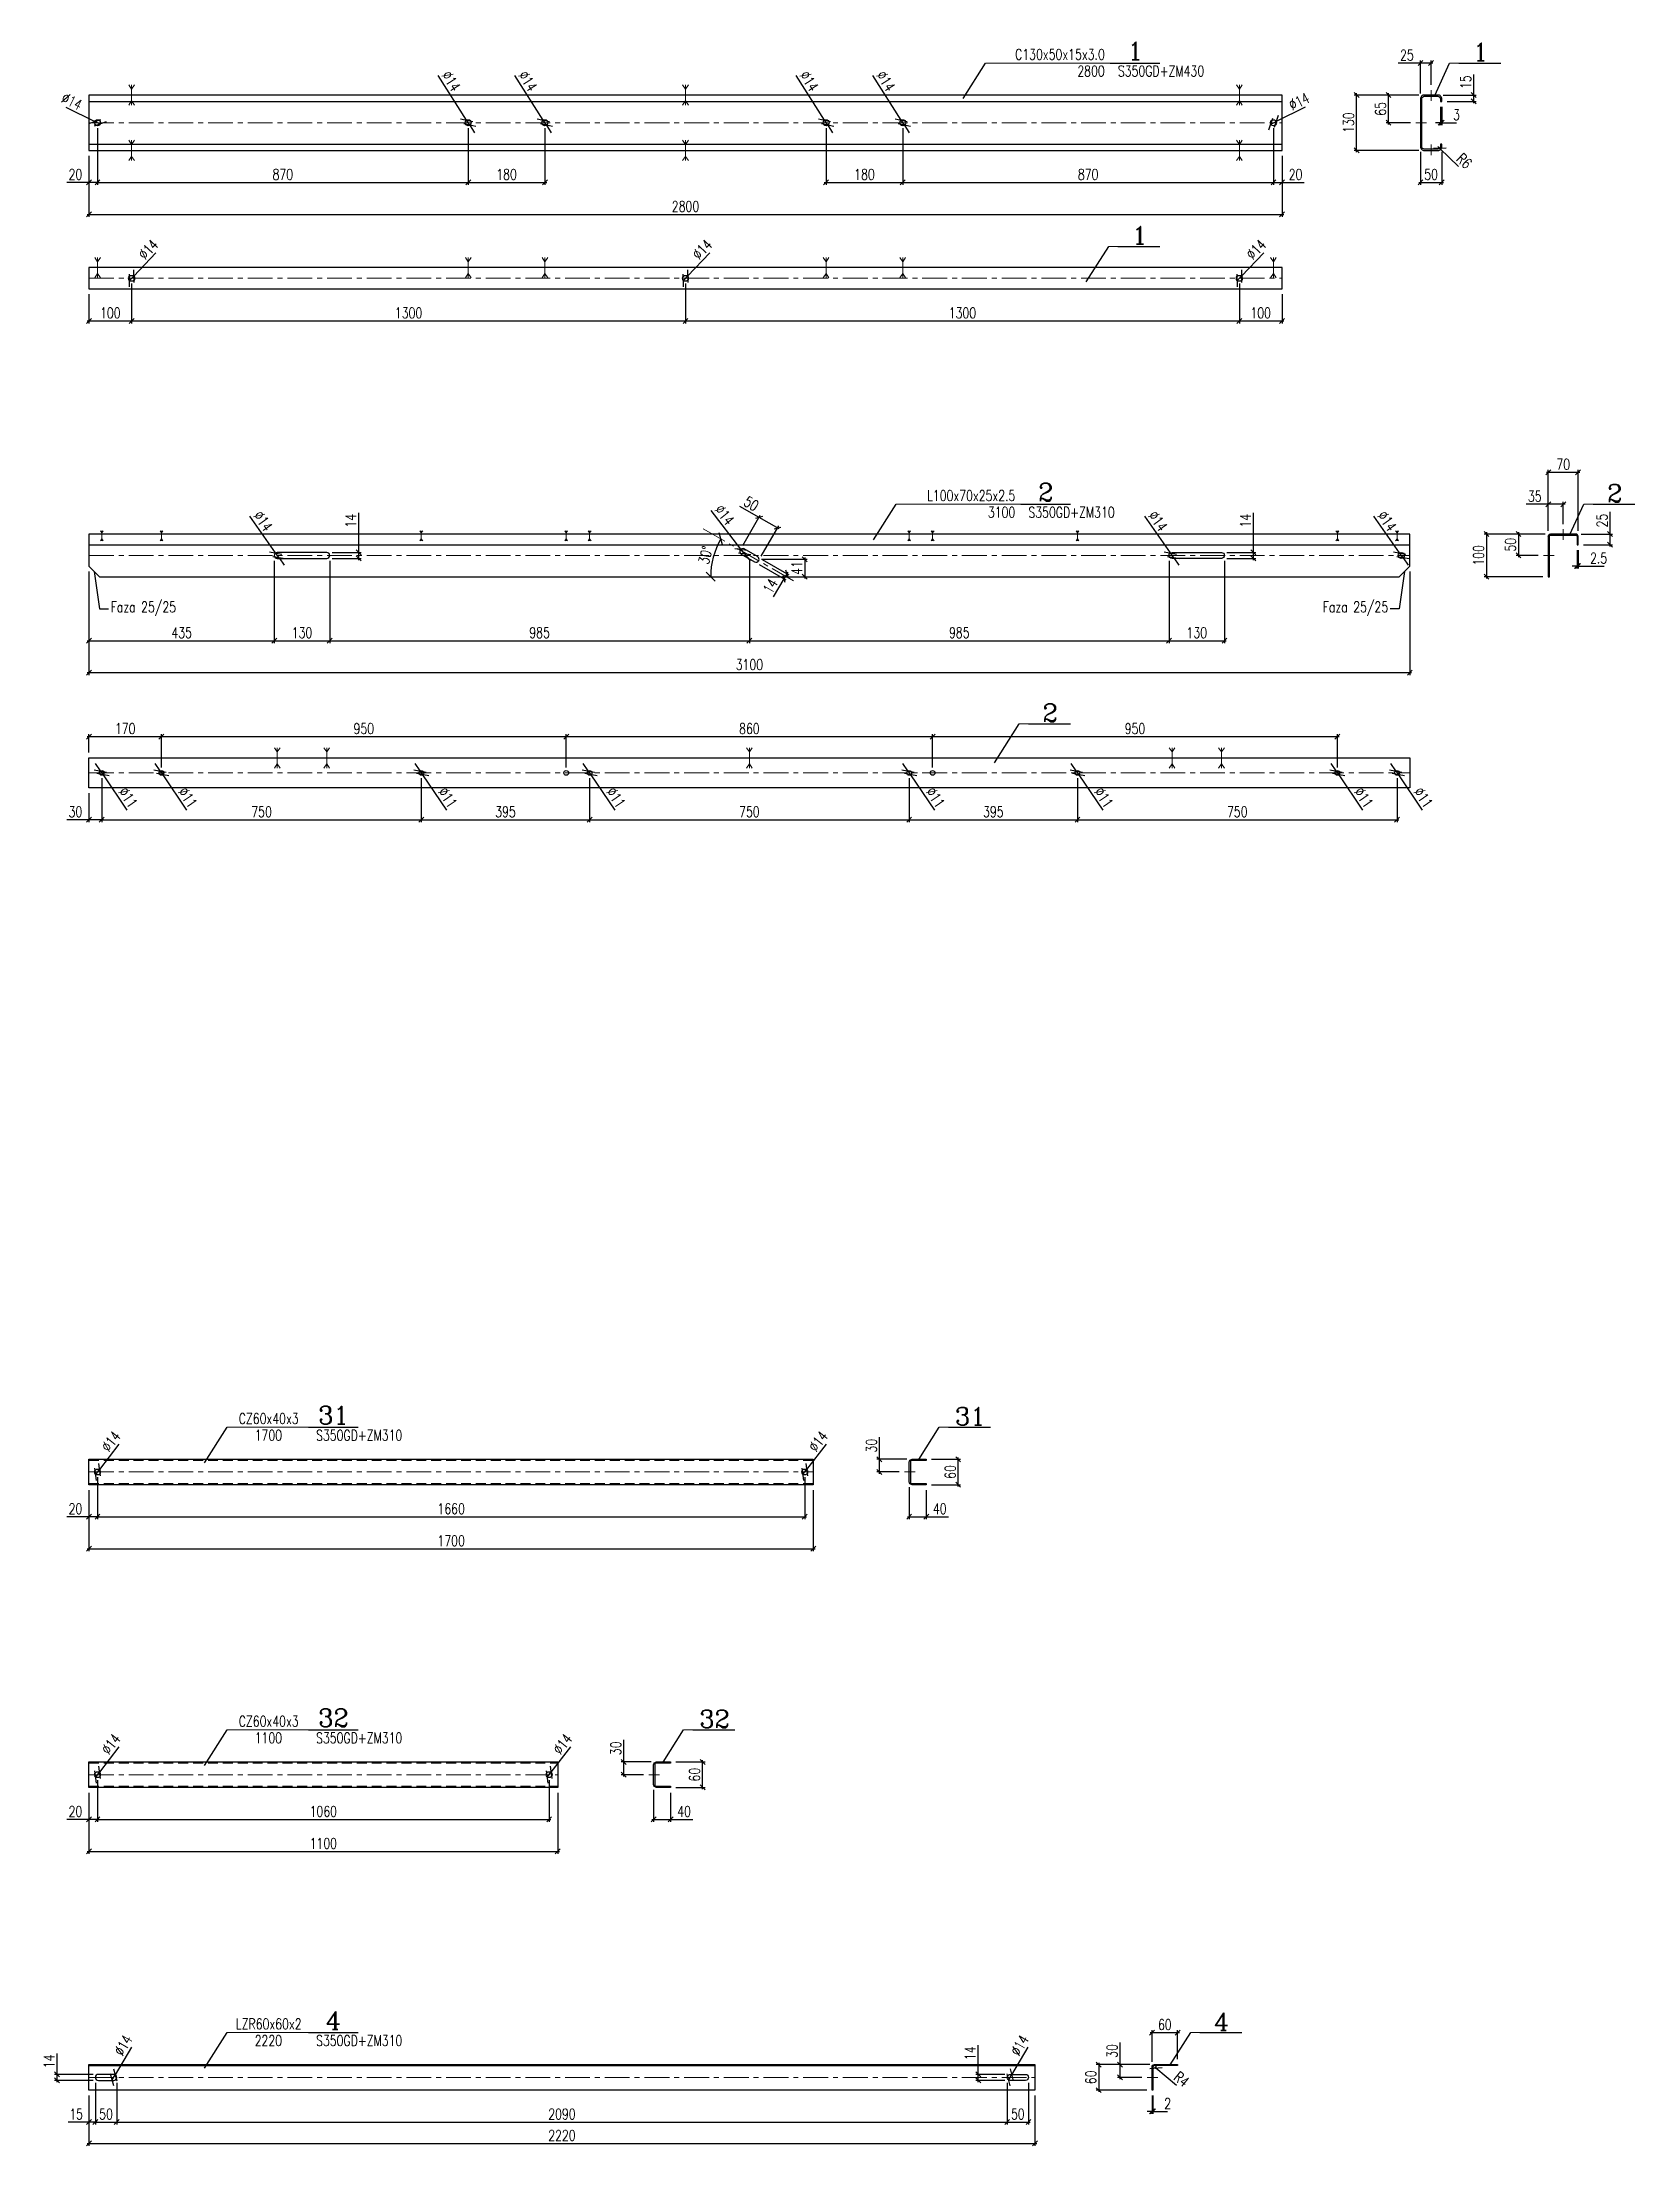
# Model space of a CAD drawing. Header units: millimetres. Extents: x -110 to 3628, y -131 to 4804.
import ezdxf
from ezdxf.enums import TextEntityAlignment as Align

# ---------------------------------------------------------------- set-up
doc = ezdxf.new("R2010")
doc.units = ezdxf.units.MM
doc.header["$LTSCALE"] = 1.833333
doc.header["$PDMODE"] = 1
doc.linetypes.add('CENTER', pattern=[50.8, 31.75, -6.35, 6.35, -6.35])
doc.linetypes.add('DASHED', pattern=[19.05, 12.7, -6.35])
doc.layers.get('0').update_dxf_attribs({"linetype": 'CONTINUOUS'})
doc.layers.get('Defpoints').update_dxf_attribs({"linetype": 'CONTINUOUS'})
for name, color, linetype, lineweight in [('k_inny', 40, 'CONTINUOUS', 13), ('k_konstrukcja', 3, 'CONTINUOUS', 25), ('k_osie', 6, 'CENTER', 5), ('k_podkład', 253, 'CONTINUOUS', 13), ('k_pozycje', 1, 'CONTINUOUS', 5), ('k_ukryte', 7, 'DASHED', 13), ('k_wymiary', 1, 'CONTINUOUS', 5), ('RFD_C3', 2, 'CONTINUOUS', 5), ('RFD_C5', 1, 'CONTINUOUS', 5), ('RFD_T3', 2, 'CONTINUOUS', 25), ('RFD_T5', 2, 'CONTINUOUS', 5)]:
    doc.layers.add(name, color=color, linetype=linetype, lineweight=lineweight)
doc.styles.add('TXT3', font='SIMPLEX.SHX', dxfattribs={"width": 0.75, "height": 25})
doc.styles.add('TXT5', font='COMPLEX.shx', dxfattribs={"height": 41.666667})
doc.dimstyles.new('R1', dxfattribs={"dimtxt": 25, "dimasz": 20.833333, "dimexe": 5.833333, "dimexo": 12.5, "dimgap": 5, "dimtad": 0, "dimdec": 0, "dimzin": 0, "dimdsep": 46, "dimtxsty": 'TXT3', "dimblk1": 'OBLIQUE', "dimblk2": 'OBLIQUE', "dimsah": 1, "dimtsz": 5.833333, "dimcen": -3, "dimdle": 4.166667, "dimclrt": 2, "dimadec": 0, "dimazin": 0, "dimtfac": 0.75, "dimtdec": 0, "dimtmove": 0, "dimatfit": 3, "dimldrblk": 'NONE', "dimfxl": 1, "dimtvp": 0.75, "dimtolj": 1, "dimtzin": 0, "dimarcsym": 0})
doc.dimstyles.new('R1_002', dxfattribs={"dimtxt": 25, "dimasz": 5.833333, "dimexe": 5.833333, "dimexo": 12.5, "dimgap": 5, "dimtad": 0, "dimdec": 0, "dimzin": 0, "dimdsep": 46, "dimtxsty": 'TXT3', "dimblk1": 'OBLIQUE', "dimblk2": 'OBLIQUE', "dimsah": 1, "dimtsz": 5.833333, "dimcen": -3, "dimdle": 4.166667, "dimclrt": 2, "dimadec": 0, "dimazin": 0, "dimtfac": 0.75, "dimtdec": 0, "dimtmove": 0, "dimatfit": 3, "dimldrblk": 'NONE', "dimfxl": 1, "dimtvp": 0.75, "dimtolj": 1, "dimtzin": 0, "dimarcsym": 0})

msp = doc.modelspace()

# ---------------------------------------------------------------- texts
at = {"layer": 'k_wymiary', "color": 2, "char_height": 25, "style": 'TXT3'}
for insert, attachment_point in [((50.83, 3475), 4), ((3049.17, 3475), 6)]:
    msp.add_mtext('Faza 25/25', dxfattribs=dict(at, insert=insert, attachment_point=attachment_point))

# ---------------------------------------------------------------- blocks, each defined once
blk = doc.blocks.new('Poz. 4')
for points in [[(-20, 27), (1080, 27)], [(-20, -27), (1080, -27)]]:
    blk.add_lwpolyline(points)
at = {"layer": 'k_konstrukcja'}
blk.add_lwpolyline([(-20, 30), (1080, 30), (1080, -30), (-20, -30)], close=True, dxfattribs=at)
for centre in [(0, 0), (1060, 0)]:
    blk.add_circle(centre, 7, dxfattribs=at)
at = {"layer": 'k_osie'}
blk.add_lwpolyline([(-20, 0), (1080, 0)], dxfattribs=at)
blk = doc.blocks.new('Poz. 3')
at = {"layer": 'k_konstrukcja'}
blk.add_lwpolyline([(-20, 30), (1680, 30), (1680, -30), (-20, -30)], close=True, dxfattribs=at)
for centre in [(0, 0), (1660, 0)]:
    blk.add_circle(centre, 7, dxfattribs=at)
at = {"layer": 'k_osie'}
blk.add_lwpolyline([(-20, 0), (1680, 0)], dxfattribs=at)
at = {"layer": 'k_ukryte'}
for points in [[(-20, 27), (1680, 27)], [(-20, -27), (1680, -27)]]:
    blk.add_lwpolyline(points, dxfattribs=at)
blk = doc.blocks.new('Poz. 1')
for points in [[(-20, 50), (2780, 50)], [(-20, -50), (2780, -50)]]:
    blk.add_lwpolyline(points)
at = {"layer": 'k_konstrukcja'}
blk.add_lwpolyline([(-20, 65), (-20, -65), (2780, -65), (2780, 65)], close=True, dxfattribs=at)
for centre in [(0, 0), (870, 0), (1050, 0), (1710, 0), (1890, 0), (2760, 0)]:
    blk.add_circle(centre, 7, dxfattribs=at)
at = {"layer": 'k_osie'}
blk.add_lwpolyline([(-20, 0), (2780, 0)], dxfattribs=at)
at = {"layer": 'k_podkład'}
for points in [[(80, 51), (73.3, 41), (80, 51), (80, 41), (80, 51), (86.7, 41), (80, 51), (80, 79), (73.3, 89), (80, 79), (80, 89), (80, 79), (86.7, 89)], [(1380, 51), (1373.3, 41), (1380, 51), (1380, 41), (1380, 51), (1386.7, 41), (1380, 51), (1380, 79), (1373.3, 89), (1380, 79), (1380, 89), (1380, 79), (1386.7, 89)], [(2680, 51), (2686.7, 41), (2680, 51), (2680, 41), (2680, 51), (2673.3, 41), (2680, 51), (2680, 79), (2686.7, 89), (2680, 79), (2680, 89), (2680, 79), (2673.3, 89)], [(80, -51), (73.3, -41), (80, -51), (80, -41), (80, -51), (86.7, -41), (80, -51), (80, -79), (73.3, -89), (80, -79), (80, -89), (80, -79), (86.7, -89)], [(1380, -51), (1373.3, -41), (1380, -51), (1380, -41), (1380, -51), (1386.7, -41), (1380, -51), (1380, -79), (1373.3, -89), (1380, -79), (1380, -89), (1380, -79), (1386.7, -89)], [(2680, -51), (2686.7, -41), (2680, -51), (2680, -41), (2680, -51), (2673.3, -41), (2680, -51), (2680, -79), (2686.7, -89), (2680, -79), (2680, -89), (2680, -79), (2673.3, -89)]]:
    blk.add_lwpolyline(points, dxfattribs=at)
blk = doc.blocks.new('*D253')
at = {"layer": 'Defpoints', "color": 0}
for p in [(0, 0), (15, 30), (0, -75)]:
    blk.add_point(p, dxfattribs=at)
at = {"layer": 'k_wymiary', "color": 0, "lineweight": -2}
for p, q in [((15, 17.5), (15, -80.8)), ((0, -12.5), (0, -80.8)), ((0, -75), (-48.5, -75)), ((5.8, -69.2), (-5.8, -80.8)), ((19.2, -75), (0, -75)), ((9.2, -80.8), (20.8, -69.2))]:
    blk.add_line(p, q, dxfattribs=at)
at = {"layer": 'k_wymiary', "color": 2, "insert": (-30.1, -56.3), "char_height": 25, "attachment_point": 5, "style": 'TXT3'}
blk.add_mtext('\\A1;15', dxfattribs=at)
blk = doc.blocks.new('_None')
blk = doc.blocks.new('_Oblique')
at = {"color": 0, "linetype": 'ByBlock', "lineweight": -2}
blk.add_line((-0.5, -0.5), (0.5, 0.5), dxfattribs=at)
blk = doc.blocks.new('*D254')
at = {"layer": 'Defpoints', "color": 0}
for p in [(15, 30), (65, 30), (65, -75)]:
    blk.add_point(p, dxfattribs=at)
at = {"layer": 'k_wymiary', "color": 0, "lineweight": -2}
for p, q in [((15, 17.5), (15, -80.8)), ((65, 17.5), (65, -80.8)), ((20.8, -69.2), (9.2, -80.8)), ((10.8, -75), (69.2, -75)), ((59.2, -80.8), (70.8, -69.2))]:
    blk.add_line(p, q, dxfattribs=at)
at = {"layer": 'k_wymiary', "color": 2, "insert": (40, -56.3), "char_height": 25, "attachment_point": 5, "style": 'TXT3'}
blk.add_mtext('\\A1;50', dxfattribs=at)
blk = doc.blocks.new('*D255')
at = {"layer": 'Defpoints', "color": 0}
for p in [(65, 30), (2155, 30), (2155, -75)]:
    blk.add_point(p, dxfattribs=at)
at = {"layer": 'k_wymiary', "color": 0, "lineweight": -2}
for p, q in [((65, 17.5), (65, -80.8)), ((2155, 17.5), (2155, -80.8)), ((70.8, -69.2), (59.2, -80.8)), ((60.8, -75), (2159.2, -75)), ((2149.2, -80.8), (2160.8, -69.2))]:
    blk.add_line(p, q, dxfattribs=at)
at = {"layer": 'k_wymiary', "color": 2, "insert": (1110, -56.2), "char_height": 25, "attachment_point": 5, "style": 'TXT3'}
blk.add_mtext('\\A1;2090', dxfattribs=at)
blk = doc.blocks.new('*D256')
at = {"layer": 'Defpoints', "color": 0}
for p in [(2155, 30), (2205, 30), (2205, -75)]:
    blk.add_point(p, dxfattribs=at)
at = {"layer": 'k_wymiary', "color": 0, "lineweight": -2}
for p, q in [((2155, 17.5), (2155, -80.8)), ((2205, 17.5), (2205, -80.8)), ((2160.8, -69.2), (2149.2, -80.8)), ((2150.8, -75), (2209.2, -75)), ((2199.2, -80.8), (2210.8, -69.2))]:
    blk.add_line(p, q, dxfattribs=at)
at = {"layer": 'k_wymiary', "color": 2, "insert": (2180, -56.2), "char_height": 25, "attachment_point": 5, "style": 'TXT3'}
blk.add_mtext('\\A1;50', dxfattribs=at)
blk = doc.blocks.new('*D257')
at = {"layer": 'Defpoints', "color": 0}
for p in [(2420, 60), (2502, 60), (2483.5, 30)]:
    blk.add_point(p, dxfattribs=at)
at = {"layer": 'k_wymiary', "color": 0, "lineweight": -2}
for p, q in [((2420, 60), (2420, 112)), ((2425.8, 54.2), (2414.2, 65.8)), ((2489.5, 60), (2414.2, 60)), ((2420, 25.8), (2420, 60)), ((2414.2, 35.8), (2425.8, 24.2)), ((2471, 30), (2414.2, 30))]:
    blk.add_line(p, q, dxfattribs=at)
at = {"layer": 'k_wymiary', "color": 2, "insert": (2401.3, 91.8), "char_height": 25, "attachment_point": 5, "rotation": 90, "style": 'TXT3'}
blk.add_mtext('\\A1;30', dxfattribs=at)
blk = doc.blocks.new('*D258')
at = {"layer": 'Defpoints', "color": 0}
for p in [(0, 0), (2220, 0), (2220, -125)]:
    blk.add_point(p, dxfattribs=at)
at = {"layer": 'k_wymiary', "color": 0, "lineweight": -2}
for p, q in [((0, -12.5), (0, -130.8)), ((2220, -12.5), (2220, -130.8)), ((5.8, -119.2), (-5.8, -130.8)), ((-4.2, -125), (2224.2, -125)), ((2214.2, -130.8), (2225.8, -119.2))]:
    blk.add_line(p, q, dxfattribs=at)
at = {"layer": 'k_wymiary', "color": 2, "insert": (1110, -106.2), "char_height": 25, "attachment_point": 5, "style": 'TXT3'}
blk.add_mtext('\\A1;2220', dxfattribs=at)
blk = doc.blocks.new('*D259')
at = {"layer": 'Defpoints', "color": 0}
for p in [(2502, 60), (2370, 0), (2495, 0)]:
    blk.add_point(p, dxfattribs=at)
at = {"layer": 'k_wymiary', "color": 0, "lineweight": -2}
for p, q in [((2375.8, 54.2), (2364.2, 65.8)), ((2489.5, 60), (2364.2, 60)), ((2370, 64.2), (2370, -4.2)), ((2364.2, 5.8), (2375.8, -5.8)), ((2482.5, 0), (2364.2, 0))]:
    blk.add_line(p, q, dxfattribs=at)
at = {"layer": 'k_wymiary', "color": 2, "insert": (2351.3, 30), "char_height": 25, "attachment_point": 5, "rotation": 90, "style": 'TXT3'}
blk.add_mtext('\\A1;60', dxfattribs=at)
blk = doc.blocks.new('*D260')
at = {"layer": 'Defpoints', "color": 0}
for p in [(2501, 54), (2504.1, 51.4)]:
    blk.add_point(p, dxfattribs=at)
at = {"layer": 'k_wymiary', "color": 0, "lineweight": -2}
for p in [(2501, 54), (2552.4, 11.1)]:
    blk.add_line(p, (2504.1, 51.4), dxfattribs=at)
blk.add_arc((2501, 54), 4, 320.1312, 90, dxfattribs=at)
at = {"layer": 'k_wymiary', "color": 0, "linetype": 'ByBlock', "lineweight": -2, "xscale": 20.83333333333333, "yscale": 20.83333333333333, "zscale": 20.83333333333333, "rotation": 140.131237239579}
blk.add_blockref('_Oblique', (2504.1, 51.4), dxfattribs=at)
at = {"layer": 'k_wymiary', "color": 2, "insert": (2564.2, 25.6), "char_height": 25, "attachment_point": 5, "rotation": 320.1312, "style": 'TXT3'}
blk.add_mtext('\\A1;R4', dxfattribs=at)
blk = doc.blocks.new('*D261')
at = {"layer": 'Defpoints', "color": 0}
for p in [(2555, 135), (2495, 54), (2555, 60)]:
    blk.add_point(p, dxfattribs=at)
at = {"layer": 'k_wymiary', "color": 0, "lineweight": -2}
for p, q in [((2500.8, 140.8), (2489.2, 129.2)), ((2490.8, 135), (2559.2, 135)), ((2495, 66.5), (2495, 140.8)), ((2549.2, 129.2), (2560.8, 140.8)), ((2555, 72.5), (2555, 140.8))]:
    blk.add_line(p, q, dxfattribs=at)
at = {"layer": 'k_wymiary', "color": 2, "insert": (2525, 153.7), "char_height": 25, "attachment_point": 5, "style": 'TXT3'}
blk.add_mtext('\\A1;60', dxfattribs=at)
blk = doc.blocks.new('*D262')
at = {"layer": 'Defpoints', "color": 0}
for p in [(-75, 37), (22, 37), (22, 23)]:
    blk.add_point(p, dxfattribs=at)
at = {"layer": 'k_wymiary', "color": 0, "lineweight": -2}
for p, q in [((-75, 37), (-75, 86.3)), ((-69.2, 31.2), (-80.8, 42.8)), ((9.5, 37), (-80.8, 37)), ((-80.8, 28.8), (-69.2, 17.2)), ((9.5, 23), (-80.8, 23)), ((-75, 18.8), (-75, 37))]:
    blk.add_line(p, q, dxfattribs=at)
at = {"layer": 'k_wymiary', "color": 2, "insert": (-93.7, 67.5), "char_height": 25, "attachment_point": 5, "rotation": 90, "style": 'TXT3'}
blk.add_mtext('\\A1;14', dxfattribs=at)
blk = doc.blocks.new('*D263')
at = {"layer": 'Defpoints', "color": 0}
for p in [(2087, 37), (2162, 37), (2162, 23)]:
    blk.add_point(p, dxfattribs=at)
at = {"layer": 'k_wymiary', "color": 0, "lineweight": -2}
for p, q in [((2087, 37), (2087, 105.2)), ((2092.8, 31.2), (2081.2, 42.8)), ((2149.5, 37), (2081.2, 37)), ((2081.2, 28.8), (2092.8, 17.2)), ((2149.5, 23), (2081.2, 23)), ((2087, 18.8), (2087, 41.2))]:
    blk.add_line(p, q, dxfattribs=at)
at = {"layer": 'k_wymiary', "color": 2, "insert": (2068.3, 86.3), "char_height": 25, "attachment_point": 5, "rotation": 90, "style": 'TXT3'}
blk.add_mtext('\\A1;14', dxfattribs=at)
blk = doc.blocks.new('xp-opis')
at = {"layer": 'RFD_C5'}
blk.add_line((0, 0), (228.8, 0), dxfattribs=at)
at = {"layer": 'RFD_T3'}
blk.add_line((228.8, 0), (368.9, 0), dxfattribs=at)
at = {"layer": 'RFD_T3', "linetype": 'Continuous', "style": 'TXT5'}
blk.add_attdef('NR', text='', height=50, dxfattribs=at).set_placement((299.4, -6), align=Align.BOTTOM_CENTER)
at = {"layer": 'RFD_T5', "style": 'TXT3', "width": 0.75}
blk.add_attdef('OPIS', text='', height=30, dxfattribs=at).set_placement((117.2, 0.4), align=Align.BOTTOM_CENTER)
at = {"layer": 'RFD_T5', "style": 'TXT3', "width": 0.75, "flags": 1}
for tag, p in [('G_JEDN', (42.7, -82.9)), ('G', (42.7, -134.4))]:
    blk.add_attdef(tag, p, '', height=30, dxfattribs=at)
at = {"layer": 'RFD_T5', "style": 'TXT3', "width": 0.75}
blk.add_attdef('DLUGOSC', text='', height=30, dxfattribs=at).set_placement((116.2, -7.6), align=Align.TOP_CENTER)
for tag, p in [('STAL', (250.6, -37.6)), ('UWAGI', (250.6, -82.9))]:
    blk.add_attdef(tag, p, '', height=30, dxfattribs=at)
blk = doc.blocks.new('pozycja')
at = {"layer": 'RFD_C5', "linetype": 'Continuous'}
blk.add_line((0, 0), (25.8, 0), dxfattribs=at)
at = {"layer": 'RFD_T3'}
blk.add_line((25.8, 0), (143.9, 0), dxfattribs=at)
at = {"layer": 'RFD_T3', "linetype": 'Continuous', "style": 'TXT5'}
blk.add_attdef('NR', text='', height=50, dxfattribs=at).set_placement((86.9, -9), align=Align.BOTTOM_CENTER)
blk = doc.blocks.new('*D264')
at = {"layer": 'Defpoints', "color": 0}
for p in [(2495, 0), (2497, 0), (2497, -50)]:
    blk.add_point(p, dxfattribs=at)
at = {"layer": 'k_wymiary', "color": 0, "lineweight": -2}
for p, q in [((2489.2, -55.8), (2500.8, -44.2)), ((2502.8, -44.2), (2491.2, -55.8)), ((2495, -12.5), (2495, -55.8)), ((2497, -12.5), (2497, -55.8)), ((2495, -50), (2483.3, -50)), ((2495, -50), (2497, -50)), ((2497, -50), (2531.2, -50))]:
    blk.add_line(p, q, dxfattribs=at)
at = {"layer": 'k_wymiary', "color": 2, "insert": (2531.6, -31.3), "char_height": 25, "attachment_point": 5, "style": 'TXT3'}
blk.add_mtext('\\A1;2', dxfattribs=at)
blk = doc.blocks.new('Poz. 2')
blk.add_lwpolyline([(-1550, 25), (1550, 25)])
blk.add_lwpolyline([(-19.1, 2.9), (12.1, -15.1, 1), (19.1, -2.9), (-12.1, 15.1, 1)], format="xyb", close=True)
at = {"layer": 'k_konstrukcja'}
blk.add_lwpolyline([(-1525, -50), (1525, -50), (1550, -25), (1550, 50), (-1550, 50), (-1550, -25)], close=True, dxfattribs=at)
for points in [[(-1108, -7), (-992, -7, 1), (-992, 7), (-1108, 7, 1)], [(1108, -7), (992, -7, -1), (992, 7), (1108, 7, -1)]]:
    blk.add_lwpolyline(points, format="xyb", close=True, dxfattribs=at)
blk.add_circle((1530, 0), 7, dxfattribs=at)
at = {"layer": 'k_osie'}
blk.add_lwpolyline([(-1550, 0), (1550, 0)], dxfattribs=at)
at = {"layer": 'k_podkład'}
for points in [[(-1520, 53), (-1523.3, 58), (-1520, 53), (-1520, 58), (-1520, 53), (-1516.7, 58), (-1520, 53), (-1520, 39), (-1523.3, 34), (-1520, 39), (-1520, 34), (-1520, 39), (-1516.7, 34)], [(-1380, 53), (-1376.7, 58), (-1380, 53), (-1380, 58), (-1380, 53), (-1383.3, 58), (-1380, 53), (-1380, 39), (-1376.7, 34), (-1380, 39), (-1380, 34), (-1380, 39), (-1383.3, 34)], [(-770, 53), (-773.3, 58), (-770, 53), (-770, 58), (-770, 53), (-766.7, 58), (-770, 53), (-770, 39), (-773.3, 34), (-770, 39), (-770, 34), (-770, 39), (-766.7, 34)], [(-430, 53), (-426.7, 58), (-430, 53), (-430, 58), (-430, 53), (-433.3, 58), (-430, 53), (-430, 39), (-426.7, 34), (-430, 39), (-430, 34), (-430, 39), (-433.3, 34)], [(-375, 53), (-371.7, 58), (-375, 53), (-375, 58), (-375, 53), (-378.3, 58), (-375, 53), (-375, 39), (-371.7, 34), (-375, 39), (-375, 34), (-375, 39), (-378.3, 34)], [(375, 53), (378.3, 58), (375, 53), (375, 58), (375, 53), (371.7, 58), (375, 53), (375, 39), (378.3, 34), (375, 39), (375, 34), (375, 39), (371.7, 34)], [(430, 53), (433.3, 58), (430, 53), (430, 58), (430, 53), (426.7, 58), (430, 53), (430, 39), (433.3, 34), (430, 39), (430, 34), (430, 39), (426.7, 34)], [(770, 53), (773.3, 58), (770, 53), (770, 58), (770, 53), (766.7, 58), (770, 53), (770, 39), (773.3, 34), (770, 39), (770, 34), (770, 39), (766.7, 34)], [(1380, 53), (1383.3, 58), (1380, 53), (1380, 58), (1380, 53), (1376.7, 58), (1380, 53), (1380, 39), (1383.3, 34), (1380, 39), (1380, 34), (1380, 39), (1376.7, 34)], [(1520, 53), (1523.3, 58), (1520, 53), (1520, 58), (1520, 53), (1516.7, 58), (1520, 53), (1520, 39), (1523.3, 34), (1520, 39), (1520, 34), (1520, 39), (1516.7, 34)]]:
    blk.add_lwpolyline(points, dxfattribs=at)
blk = doc.blocks.new('xp-u01')
at = {"layer": 'RFD_C5'}
blk.add_line((0, 0), (351, 0), dxfattribs=at)
at = {"layer": 'RFD_T3'}
blk.add_line((351, 0), (491, 0), dxfattribs=at)
at = {"layer": 'RFD_C3', "style": 'TXT3', "width": 0.75}
blk.add_attdef('OPIS', text='', height=30, dxfattribs=at).set_placement((336, 0.4), align=Align.BOTTOM_RIGHT)
at = {"layer": 'RFD_C3', "style": 'TXT3', "width": 0.75, "flags": 1}
for tag, p in [('G_JEDN', (164.9, -82.9)), ('G', (164.9, -134.4)), ('UWAGI', (164.9, -237.2))]:
    blk.add_attdef(tag, p, '', height=30, dxfattribs=at)
at = {"layer": 'RFD_C3', "style": 'TXT3', "width": 0.75}
blk.add_attdef('DLUGOSC', text='', height=30, dxfattribs=at).set_placement((335.7, -7.6), align=Align.TOP_RIGHT)
blk.add_attdef('STAL', (372.8, -37.6), '', height=30, dxfattribs=at)
at = {"layer": 'RFD_T3', "linetype": 'Continuous', "style": 'TXT5'}
blk.add_attdef('NR', text='', height=50, dxfattribs=at).set_placement((421.6, -6), align=Align.BOTTOM_CENTER)
blk = doc.blocks.new('*D335')
at = {"layer": 'Defpoints', "color": 0}
for p in [(886.2, 4620.9), (893.8, 4609.1)]:
    blk.add_point(p, dxfattribs=at)
at = {"layer": 'k_wymiary', "color": 0, "lineweight": -2}
for p, q in [((886.2, 4620.9), (819.7, 4725.7)), ((893.8, 4609.1), (886.2, 4620.9)), ((893.8, 4609.1), (904.9, 4591.5))]:
    blk.add_line(p, q, dxfattribs=at)
at = {"layer": 'k_wymiary', "color": 0, "linetype": 'ByBlock', "lineweight": -2, "xscale": 20.83333333333333, "yscale": 20.83333333333333, "zscale": 20.83333333333333}
for p, rotation in [((886.2, 4620.9), 302.4061245258289), ((893.8, 4609.1), 122.4061245258289)]:
    blk.add_blockref('_Oblique', p, dxfattribs=dict(at, rotation=rotation))
at = {"layer": 'k_wymiary', "color": 2, "insert": (850.2, 4712.7), "char_height": 25, "attachment_point": 5, "rotation": 302.4061, "style": 'TXT3'}
blk.add_mtext('\\A1;∅14', dxfattribs=at)
blk = doc.blocks.new('*D336')
at = {"layer": 'Defpoints', "color": 0}
for p in [(1066.2, 4620.9), (1073.8, 4609.1)]:
    blk.add_point(p, dxfattribs=at)
at = {"layer": 'k_wymiary', "color": 0, "lineweight": -2}
for p, q in [((1066.2, 4620.9), (999.7, 4725.7)), ((1073.8, 4609.1), (1066.2, 4620.9)), ((1073.8, 4609.1), (1084.9, 4591.5))]:
    blk.add_line(p, q, dxfattribs=at)
at = {"layer": 'k_wymiary', "color": 0, "linetype": 'ByBlock', "lineweight": -2, "xscale": 20.83333333333333, "yscale": 20.83333333333333, "zscale": 20.83333333333333}
for p, rotation in [((1066.2, 4620.9), 302.4061245258289), ((1073.8, 4609.1), 122.4061245258289)]:
    blk.add_blockref('_Oblique', p, dxfattribs=dict(at, rotation=rotation))
at = {"layer": 'k_wymiary', "color": 2, "insert": (1030.2, 4712.7), "char_height": 25, "attachment_point": 5, "rotation": 302.4061, "style": 'TXT3'}
blk.add_mtext('\\A1;∅14', dxfattribs=at)
blk = doc.blocks.new('*D337')
at = {"layer": 'Defpoints', "color": 0}
for p in [(1726.2, 4620.9), (1733.8, 4609.1)]:
    blk.add_point(p, dxfattribs=at)
at = {"layer": 'k_wymiary', "color": 0, "lineweight": -2}
for p, q in [((1726.2, 4620.9), (1659.7, 4725.7)), ((1733.8, 4609.1), (1726.2, 4620.9)), ((1733.8, 4609.1), (1744.9, 4591.5))]:
    blk.add_line(p, q, dxfattribs=at)
at = {"layer": 'k_wymiary', "color": 0, "linetype": 'ByBlock', "lineweight": -2, "xscale": 20.83333333333333, "yscale": 20.83333333333333, "zscale": 20.83333333333333}
for p, rotation in [((1726.2, 4620.9), 302.4061245258289), ((1733.8, 4609.1), 122.4061245258289)]:
    blk.add_blockref('_Oblique', p, dxfattribs=dict(at, rotation=rotation))
at = {"layer": 'k_wymiary', "color": 2, "insert": (1690.2, 4712.7), "char_height": 25, "attachment_point": 5, "rotation": 302.4061, "style": 'TXT3'}
blk.add_mtext('\\A1;∅14', dxfattribs=at)
blk = doc.blocks.new('*D338')
at = {"layer": 'Defpoints', "color": 0}
for p in [(1906.2, 4620.9), (1913.8, 4609.1)]:
    blk.add_point(p, dxfattribs=at)
at = {"layer": 'k_wymiary', "color": 0, "lineweight": -2}
for p, q in [((1906.2, 4620.9), (1839.7, 4725.7)), ((1913.8, 4609.1), (1906.2, 4620.9)), ((1913.8, 4609.1), (1924.9, 4591.5))]:
    blk.add_line(p, q, dxfattribs=at)
at = {"layer": 'k_wymiary', "color": 0, "linetype": 'ByBlock', "lineweight": -2, "xscale": 20.83333333333333, "yscale": 20.83333333333333, "zscale": 20.83333333333333}
for p, rotation in [((1906.2, 4620.9), 302.4061245258289), ((1913.8, 4609.1), 122.4061245258289)]:
    blk.add_blockref('_Oblique', p, dxfattribs=dict(at, rotation=rotation))
at = {"layer": 'k_wymiary', "color": 2, "insert": (1870.2, 4712.7), "char_height": 25, "attachment_point": 5, "rotation": 302.4061, "style": 'TXT3'}
blk.add_mtext('\\A1;∅14', dxfattribs=at)
blk = doc.blocks.new('*D339')
at = {"layer": 'Defpoints', "color": 0}
for p in [(13.7, 4618.1), (26.3, 4611.9)]:
    blk.add_point(p, dxfattribs=at)
at = {"layer": 'k_wymiary', "color": 0, "lineweight": -2}
for p in [(-54.2, 4651.1), (26.3, 4611.9)]:
    blk.add_line(p, (13.7, 4618.1), dxfattribs=at)
at = {"layer": 'k_wymiary', "color": 0, "linetype": 'ByBlock', "lineweight": -2, "xscale": 20.83333333333333, "yscale": 20.83333333333333, "zscale": 20.83333333333333}
for p, rotation in [((13.7, 4618.1), 334.0736695685299), ((26.3, 4611.9), 154.0736695685299)]:
    blk.add_blockref('_Oblique', p, dxfattribs=dict(at, rotation=rotation))
at = {"layer": 'k_wymiary', "color": 2, "insert": (-40.1, 4665.1), "char_height": 25, "attachment_point": 5, "rotation": 334.0737, "style": 'TXT3'}
blk.add_mtext('\\A1;∅14', dxfattribs=at)
blk = doc.blocks.new('*D340')
at = {"layer": 'Defpoints', "color": 0}
for p in [(2773.7, 4611.9), (2786.3, 4618.1)]:
    blk.add_point(p, dxfattribs=at)
at = {"layer": 'k_wymiary', "color": 0, "lineweight": -2}
for p in [(2854.2, 4651.1), (2773.7, 4611.9)]:
    blk.add_line(p, (2786.3, 4618.1), dxfattribs=at)
at = {"layer": 'k_wymiary', "color": 0, "linetype": 'ByBlock', "lineweight": -2, "xscale": 20.83333333333333, "yscale": 20.83333333333333, "zscale": 20.83333333333333}
for p, rotation in [((2773.7, 4611.9), 25.92633043147008), ((2786.3, 4618.1), 205.9263304314701)]:
    blk.add_blockref('_Oblique', p, dxfattribs=dict(at, rotation=rotation))
at = {"layer": 'k_wymiary', "color": 2, "insert": (2840.1, 4665.1), "char_height": 25, "attachment_point": 5, "rotation": 25.9263, "style": 'TXT3'}
blk.add_mtext('\\A1;∅14', dxfattribs=at)
blk = doc.blocks.new('*D341')
at = {"layer": 'Defpoints', "color": 0}
for p in [(95.1, 4245), (104.9, 4255)]:
    blk.add_point(p, dxfattribs=at)
at = {"layer": 'k_wymiary', "color": 0, "lineweight": -2}
for p in [(157.2, 4309.5), (95.1, 4245)]:
    blk.add_line(p, (104.9, 4255), dxfattribs=at)
at = {"layer": 'k_wymiary', "color": 0, "linetype": 'ByBlock', "lineweight": -2, "xscale": 20.83333333333333, "yscale": 20.83333333333333, "zscale": 20.83333333333333}
for p, rotation in [((95.1, 4245), 46.13652866799721), ((104.9, 4255), 226.1365286679972)]:
    blk.add_blockref('_Oblique', p, dxfattribs=dict(at, rotation=rotation))
at = {"layer": 'k_wymiary', "color": 2, "insert": (139.1, 4317.8), "char_height": 25, "attachment_point": 5, "rotation": 46.1365, "style": 'TXT3'}
blk.add_mtext('\\A1;∅14', dxfattribs=at)
blk = doc.blocks.new('*D342')
at = {"layer": 'Defpoints', "color": 0}
for p in [(1395.1, 4245), (1404.9, 4255)]:
    blk.add_point(p, dxfattribs=at)
at = {"layer": 'k_wymiary', "color": 0, "lineweight": -2}
for p in [(1457.2, 4309.5), (1395.1, 4245)]:
    blk.add_line(p, (1404.9, 4255), dxfattribs=at)
at = {"layer": 'k_wymiary', "color": 0, "linetype": 'ByBlock', "lineweight": -2, "xscale": 20.83333333333333, "yscale": 20.83333333333333, "zscale": 20.83333333333333}
for p, rotation in [((1395.1, 4245), 46.13652866799721), ((1404.9, 4255), 226.1365286679972)]:
    blk.add_blockref('_Oblique', p, dxfattribs=dict(at, rotation=rotation))
at = {"layer": 'k_wymiary', "color": 2, "insert": (1439.1, 4317.8), "char_height": 25, "attachment_point": 5, "rotation": 46.1365, "style": 'TXT3'}
blk.add_mtext('\\A1;∅14', dxfattribs=at)
blk = doc.blocks.new('*D346')
at = {"layer": 'Defpoints', "color": 0}
for p in [(20, 4615), (0, 4550), (0, 4475)]:
    blk.add_point(p, dxfattribs=at)
at = {"layer": 'k_wymiary', "color": 0, "lineweight": -2}
for p, q in [((20, 4602.5), (20, 4469.2)), ((0, 4537.5), (0, 4469.2)), ((0, 4475), (-52, 4475)), ((5.8, 4480.8), (-5.8, 4469.2)), ((24.2, 4475), (0, 4475)), ((14.2, 4469.2), (25.8, 4480.8))]:
    blk.add_line(p, q, dxfattribs=at)
at = {"layer": 'k_wymiary', "color": 2, "insert": (-31.8, 4493.8), "char_height": 25, "attachment_point": 5, "style": 'TXT3'}
blk.add_mtext('\\A1;20', dxfattribs=at)
blk = doc.blocks.new('*D347')
at = {"layer": 'Defpoints', "color": 0}
for p in [(20, 4615), (890, 4615), (890, 4475)]:
    blk.add_point(p, dxfattribs=at)
at = {"layer": 'k_wymiary', "color": 0, "lineweight": -2}
for p, q in [((20, 4602.5), (20, 4469.2)), ((890, 4602.5), (890, 4469.2)), ((25.8, 4480.8), (14.2, 4469.2)), ((15.8, 4475), (894.2, 4475)), ((884.2, 4469.2), (895.8, 4480.8))]:
    blk.add_line(p, q, dxfattribs=at)
at = {"layer": 'k_wymiary', "color": 2, "insert": (455, 4493.8), "char_height": 25, "attachment_point": 5, "style": 'TXT3'}
blk.add_mtext('\\A1;870', dxfattribs=at)
blk = doc.blocks.new('*D348')
at = {"layer": 'Defpoints', "color": 0}
for p in [(890, 4615), (1070, 4615), (1070, 4475)]:
    blk.add_point(p, dxfattribs=at)
at = {"layer": 'k_wymiary', "color": 0, "lineweight": -2}
for p, q in [((890, 4602.5), (890, 4469.2)), ((1070, 4602.5), (1070, 4469.2)), ((895.8, 4480.8), (884.2, 4469.2)), ((885.8, 4475), (1074.2, 4475)), ((1064.2, 4469.2), (1075.8, 4480.8))]:
    blk.add_line(p, q, dxfattribs=at)
at = {"layer": 'k_wymiary', "color": 2, "insert": (980, 4493.8), "char_height": 25, "attachment_point": 5, "style": 'TXT3'}
blk.add_mtext('\\A1;180', dxfattribs=at)
blk = doc.blocks.new('*D349')
at = {"layer": 'Defpoints', "color": 0}
for p in [(2780, 4615), (2800, 4550), (2800, 4475)]:
    blk.add_point(p, dxfattribs=at)
at = {"layer": 'k_wymiary', "color": 0, "lineweight": -2}
for p, q in [((2780, 4602.5), (2780, 4469.2)), ((2800, 4537.5), (2800, 4469.2)), ((2785.8, 4480.8), (2774.2, 4469.2)), ((2775.8, 4475), (2800, 4475)), ((2794.2, 4469.2), (2805.8, 4480.8)), ((2800, 4475), (2852, 4475))]:
    blk.add_line(p, q, dxfattribs=at)
at = {"layer": 'k_wymiary', "color": 2, "insert": (2831.8, 4493.8), "char_height": 25, "attachment_point": 5, "style": 'TXT3'}
blk.add_mtext('\\A1;20', dxfattribs=at)
blk = doc.blocks.new('*D352')
at = {"layer": 'Defpoints', "color": 0}
for p in [(1730, 4615), (1910, 4615), (1910, 4475)]:
    blk.add_point(p, dxfattribs=at)
at = {"layer": 'k_wymiary', "color": 0, "lineweight": -2}
for p, q in [((1730, 4602.5), (1730, 4469.2)), ((1910, 4602.5), (1910, 4469.2)), ((1735.8, 4480.8), (1724.2, 4469.2)), ((1725.8, 4475), (1914.2, 4475)), ((1904.2, 4469.2), (1915.8, 4480.8))]:
    blk.add_line(p, q, dxfattribs=at)
at = {"layer": 'k_wymiary', "color": 2, "insert": (1820, 4493.8), "char_height": 25, "attachment_point": 5, "style": 'TXT3'}
blk.add_mtext('\\A1;180', dxfattribs=at)
blk = doc.blocks.new('*D353')
at = {"layer": 'Defpoints', "color": 0}
for p in [(1910, 4615), (2780, 4615), (2780, 4475)]:
    blk.add_point(p, dxfattribs=at)
at = {"layer": 'k_wymiary', "color": 0, "lineweight": -2}
for p, q in [((1910, 4602.5), (1910, 4469.2)), ((2780, 4602.5), (2780, 4469.2)), ((1915.8, 4480.8), (1904.2, 4469.2)), ((1905.8, 4475), (2784.2, 4475)), ((2774.2, 4469.2), (2785.8, 4480.8))]:
    blk.add_line(p, q, dxfattribs=at)
at = {"layer": 'k_wymiary', "color": 2, "insert": (2345, 4493.8), "char_height": 25, "attachment_point": 5, "style": 'TXT3'}
blk.add_mtext('\\A1;870', dxfattribs=at)
blk = doc.blocks.new('*D354')
at = {"layer": 'Defpoints', "color": 0}
for p in [(0, 4550), (2800, 4550), (2800, 4400)]:
    blk.add_point(p, dxfattribs=at)
at = {"layer": 'k_wymiary', "color": 0, "lineweight": -2}
for p, q in [((0, 4537.5), (0, 4394.2)), ((2800, 4537.5), (2800, 4394.2)), ((5.8, 4405.8), (-5.8, 4394.2)), ((-4.2, 4400), (2804.2, 4400)), ((2794.2, 4394.2), (2805.8, 4405.8))]:
    blk.add_line(p, q, dxfattribs=at)
at = {"layer": 'k_wymiary', "color": 2, "insert": (1400, 4418.8), "char_height": 25, "attachment_point": 5, "style": 'TXT3'}
blk.add_mtext('\\A1;2800', dxfattribs=at)
blk = doc.blocks.new('*D355')
at = {"layer": 'Defpoints', "color": 0}
for p in [(100, 4250), (0, 4225), (100, 4150)]:
    blk.add_point(p, dxfattribs=at)
at = {"layer": 'k_wymiary', "color": 0, "lineweight": -2}
for p, q in [((0, 4212.5), (0, 4144.2)), ((100, 4237.5), (100, 4144.2)), ((5.8, 4155.8), (-5.8, 4144.2)), ((-4.2, 4150), (104.2, 4150)), ((94.2, 4144.2), (105.8, 4155.8))]:
    blk.add_line(p, q, dxfattribs=at)
at = {"layer": 'k_wymiary', "color": 2, "insert": (50, 4168.8), "char_height": 25, "attachment_point": 5, "style": 'TXT3'}
blk.add_mtext('\\A1;100', dxfattribs=at)
blk = doc.blocks.new('*D356')
at = {"layer": 'Defpoints', "color": 0}
for p in [(100, 4250), (1400, 4250), (1400, 4150)]:
    blk.add_point(p, dxfattribs=at)
at = {"layer": 'k_wymiary', "color": 0, "lineweight": -2}
for p, q in [((100, 4237.5), (100, 4144.2)), ((1400, 4237.5), (1400, 4144.2)), ((105.8, 4155.8), (94.2, 4144.2)), ((95.8, 4150), (1404.2, 4150)), ((1394.2, 4144.2), (1405.8, 4155.8))]:
    blk.add_line(p, q, dxfattribs=at)
at = {"layer": 'k_wymiary', "color": 2, "insert": (750, 4168.8), "char_height": 25, "attachment_point": 5, "style": 'TXT3'}
blk.add_mtext('\\A1;1300', dxfattribs=at)
blk = doc.blocks.new('*D357')
at = {"layer": 'Defpoints', "color": 0}
for p in [(1400, 4250), (2700, 4250), (2700, 4150)]:
    blk.add_point(p, dxfattribs=at)
at = {"layer": 'k_wymiary', "color": 0, "lineweight": -2}
for p, q in [((1400, 4237.5), (1400, 4144.2)), ((2700, 4237.5), (2700, 4144.2)), ((1405.8, 4155.8), (1394.2, 4144.2)), ((1395.8, 4150), (2704.2, 4150)), ((2694.2, 4144.2), (2705.8, 4155.8))]:
    blk.add_line(p, q, dxfattribs=at)
at = {"layer": 'k_wymiary', "color": 2, "insert": (2050, 4168.8), "char_height": 25, "attachment_point": 5, "style": 'TXT3'}
blk.add_mtext('\\A1;1300', dxfattribs=at)
blk = doc.blocks.new('*D358')
at = {"layer": 'Defpoints', "color": 0}
for p in [(3125, 4559), (3175, 4559), (3175, 4475)]:
    blk.add_point(p, dxfattribs=at)
at = {"layer": 'k_wymiary', "color": 0, "lineweight": -2}
for p, q in [((3125, 4546.5), (3125, 4469.2)), ((3175, 4546.5), (3175, 4469.2)), ((3130.8, 4480.8), (3119.2, 4469.2)), ((3120.8, 4475), (3179.2, 4475)), ((3169.2, 4469.2), (3180.8, 4480.8))]:
    blk.add_line(p, q, dxfattribs=at)
at = {"layer": 'k_wymiary', "color": 2, "insert": (3150, 4493.7), "char_height": 25, "attachment_point": 5, "style": 'TXT3'}
blk.add_mtext('\\A1;50', dxfattribs=at)
blk = doc.blocks.new('*D359')
at = {"layer": 'Defpoints', "color": 0}
for p in [(2975, 4680), (3134, 4680), (3134, 4550)]:
    blk.add_point(p, dxfattribs=at)
at = {"layer": 'k_wymiary', "color": 0, "lineweight": -2}
for p, q in [((2980.8, 4674.2), (2969.2, 4685.8)), ((3121.5, 4680), (2969.2, 4680)), ((2975, 4545.8), (2975, 4684.2)), ((2969.2, 4555.8), (2980.8, 4544.2)), ((3121.5, 4550), (2969.2, 4550))]:
    blk.add_line(p, q, dxfattribs=at)
at = {"layer": 'k_wymiary', "color": 2, "insert": (2956.3, 4615), "char_height": 25, "attachment_point": 5, "rotation": 90, "style": 'TXT3'}
blk.add_mtext('\\A1;130', dxfattribs=at)
blk = doc.blocks.new('*D360')
at = {"layer": 'Defpoints', "color": 0}
for p in [(3050, 4680), (3134, 4680), (3114, 4615)]:
    blk.add_point(p, dxfattribs=at)
at = {"layer": 'k_wymiary', "color": 0, "lineweight": -2}
for p, q in [((3055.8, 4674.2), (3044.2, 4685.8)), ((3121.5, 4680), (3044.2, 4680)), ((3050, 4610.8), (3050, 4684.2)), ((3044.2, 4620.8), (3055.8, 4609.2)), ((3101.5, 4615), (3044.2, 4615))]:
    blk.add_line(p, q, dxfattribs=at)
at = {"layer": 'k_wymiary', "color": 2, "insert": (3031.3, 4647.5), "char_height": 25, "attachment_point": 5, "rotation": 90, "style": 'TXT3'}
blk.add_mtext('\\A1;65', dxfattribs=at)
blk = doc.blocks.new('*D361')
at = {"layer": 'Defpoints', "color": 0}
for p in [(3166, 4559), (3170.3, 4554.8)]:
    blk.add_point(p, dxfattribs=at)
at = {"layer": 'k_wymiary', "color": 0, "lineweight": -2}
for p in [(3166, 4559), (3214.3, 4512.3)]:
    blk.add_line(p, (3170.3, 4554.8), dxfattribs=at)
at = {"layer": 'k_wymiary', "color": 0, "linetype": 'ByBlock', "lineweight": -2, "xscale": 20.83333333333333, "yscale": 20.83333333333333, "zscale": 20.83333333333333, "rotation": 135.9573870778119}
blk.add_blockref('_Oblique', (3170.3, 4554.8), dxfattribs=at)
at = {"layer": 'k_wymiary', "color": 2, "insert": (3227.8, 4525.3), "char_height": 25, "attachment_point": 5, "rotation": 315.9574, "style": 'TXT3'}
blk.add_mtext('\\A1;R6', dxfattribs=at)
blk = doc.blocks.new('*D362')
at = {"layer": 'Defpoints', "color": 0}
for p in [(3172, 4665), (3175, 4665), (3175, 4615)]:
    blk.add_point(p, dxfattribs=at)
at = {"layer": 'k_wymiary', "color": 0, "lineweight": -2}
for p, q in [((3172, 4652.5), (3172, 4609.2)), ((3175, 4652.5), (3175, 4609.2)), ((3172, 4615), (3160.3, 4615)), ((3166.2, 4609.2), (3177.8, 4620.8)), ((3180.8, 4620.8), (3169.2, 4609.2)), ((3172, 4615), (3175, 4615)), ((3175, 4615), (3209.2, 4615))]:
    blk.add_line(p, q, dxfattribs=at)
at = {"layer": 'k_wymiary', "color": 2, "insert": (3209.6, 4633.7), "char_height": 25, "attachment_point": 5, "style": 'TXT3'}
blk.add_mtext('\\A1;3', dxfattribs=at)
blk = doc.blocks.new('*D363')
at = {"layer": 'Defpoints', "color": 0}
for p in [(3166, 4680), (3175, 4665), (3250, 4680)]:
    blk.add_point(p, dxfattribs=at)
at = {"layer": 'k_wymiary', "color": 0, "lineweight": -2}
for p, q in [((3250, 4680), (3250, 4728.5)), ((3178.5, 4680), (3255.8, 4680)), ((3187.5, 4665), (3255.8, 4665)), ((3255.8, 4674.2), (3244.2, 4685.8)), ((3244.2, 4670.8), (3255.8, 4659.2)), ((3250, 4660.8), (3250, 4680))]:
    blk.add_line(p, q, dxfattribs=at)
at = {"layer": 'k_wymiary', "color": 2, "insert": (3231.3, 4710.1), "char_height": 25, "attachment_point": 5, "rotation": 90, "style": 'TXT3'}
blk.add_mtext('\\A1;15', dxfattribs=at)
blk = doc.blocks.new('*D364')
at = {"layer": 'Defpoints', "color": 0}
for p in [(3125, 4755), (3150, 4691), (3125, 4671)]:
    blk.add_point(p, dxfattribs=at)
at = {"layer": 'k_wymiary', "color": 0, "lineweight": -2}
for p, q in [((3125, 4755), (3073, 4755)), ((3130.8, 4760.8), (3119.2, 4749.2)), ((3125, 4683.5), (3125, 4760.8)), ((3154.2, 4755), (3125, 4755)), ((3144.2, 4749.2), (3155.8, 4760.8)), ((3150, 4703.5), (3150, 4760.8))]:
    blk.add_line(p, q, dxfattribs=at)
at = {"layer": 'k_wymiary', "color": 2, "insert": (3093.2, 4773.7), "char_height": 25, "attachment_point": 5, "style": 'TXT3'}
blk.add_mtext('\\A1;25', dxfattribs=at)
blk = doc.blocks.new('Rygiel')
for p, q in [((1.5, 98.5), (3.1, 99.6)), ((3.1, 99.6), (5, 100)), ((65, 100), (5, 100)), ((66.9, 99.6), (65, 100)), ((68.5, 98.5), (66.9, 99.6)), ((0, 95), (0.4, 96.9)), ((0, 95), (0, 0)), ((0.4, 96.9), (1.5, 98.5)), ((2.5, 95), (2.7, 96)), ((2.5, 0), (2.5, 95)), ((2.7, 96), (3.2, 96.8)), ((3.2, 96.8), (4, 97.3)), ((4, 97.3), (5, 97.5)), ((5, 97.5), (65, 97.5)), ((66, 97.3), (65, 97.5)), ((66.8, 96.8), (66, 97.3)), ((67.3, 96), (66.8, 96.8)), ((67.5, 95), (67.3, 96)), ((67.5, 95), (67.5, 75)), ((67.5, 75), (70, 75)), ((69.6, 96.9), (68.5, 98.5)), ((70, 95), (69.6, 96.9)), ((70, 75), (70, 95)), ((0, 0), (2.5, 0))]:
    blk.add_line(p, q)
blk = doc.blocks.new('*D367')
at = {"layer": 'Defpoints', "color": 0}
for p in [(0, 3575), (435, 3600), (435, 3400)]:
    blk.add_point(p, dxfattribs=at)
at = {"layer": 'k_wymiary', "color": 0, "lineweight": -2}
for p, q in [((0, 3562.5), (0, 3394.2)), ((435, 3587.5), (435, 3394.2)), ((5.8, 3405.8), (-5.8, 3394.2)), ((429.2, 3394.2), (440.8, 3405.8)), ((-4.2, 3400), (439.2, 3400))]:
    blk.add_line(p, q, dxfattribs=at)
at = {"layer": 'k_wymiary', "color": 2, "insert": (217.5, 3418.8), "char_height": 25, "attachment_point": 5, "style": 'TXT3'}
blk.add_mtext('\\A1;435', dxfattribs=at)
blk = doc.blocks.new('*D368')
at = {"layer": 'Defpoints', "color": 0}
for p in [(435, 3600), (565, 3600), (565, 3400)]:
    blk.add_point(p, dxfattribs=at)
at = {"layer": 'k_wymiary', "color": 0, "lineweight": -2}
for p, q in [((435, 3587.5), (435, 3394.2)), ((565, 3587.5), (565, 3394.2)), ((440.8, 3405.8), (429.2, 3394.2)), ((559.2, 3394.2), (570.8, 3405.8)), ((430.8, 3400), (569.2, 3400))]:
    blk.add_line(p, q, dxfattribs=at)
at = {"layer": 'k_wymiary', "color": 2, "insert": (500, 3418.8), "char_height": 25, "attachment_point": 5, "style": 'TXT3'}
blk.add_mtext('\\A1;130', dxfattribs=at)
blk = doc.blocks.new('*D369')
at = {"layer": 'Defpoints', "color": 0}
for p in [(565, 3600), (1550, 3600), (1550, 3400)]:
    blk.add_point(p, dxfattribs=at)
at = {"layer": 'k_wymiary', "color": 0, "lineweight": -2}
for p, q in [((565, 3587.5), (565, 3394.2)), ((1550, 3587.5), (1550, 3394.2)), ((570.8, 3405.8), (559.2, 3394.2)), ((1544.2, 3394.2), (1555.8, 3405.8)), ((560.8, 3400), (1554.2, 3400))]:
    blk.add_line(p, q, dxfattribs=at)
at = {"layer": 'k_wymiary', "color": 2, "insert": (1057.5, 3418.8), "char_height": 25, "attachment_point": 5, "style": 'TXT3'}
blk.add_mtext('\\A1;985', dxfattribs=at)
blk = doc.blocks.new('*D370')
at = {"layer": 'Defpoints', "color": 0}
for p in [(1550, 3600), (2535, 3600), (2535, 3400)]:
    blk.add_point(p, dxfattribs=at)
at = {"layer": 'k_wymiary', "color": 0, "lineweight": -2}
for p, q in [((1550, 3587.5), (1550, 3394.2)), ((2535, 3587.5), (2535, 3394.2)), ((1555.8, 3405.8), (1544.2, 3394.2)), ((2529.2, 3394.2), (2540.8, 3405.8)), ((1545.8, 3400), (2539.2, 3400))]:
    blk.add_line(p, q, dxfattribs=at)
at = {"layer": 'k_wymiary', "color": 2, "insert": (2042.5, 3418.8), "char_height": 25, "attachment_point": 5, "style": 'TXT3'}
blk.add_mtext('\\A1;985', dxfattribs=at)
blk = doc.blocks.new('*D371')
at = {"layer": 'Defpoints', "color": 0}
for p in [(2535, 3600), (2665, 3600), (2665, 3400)]:
    blk.add_point(p, dxfattribs=at)
at = {"layer": 'k_wymiary', "color": 0, "lineweight": -2}
for p, q in [((2535, 3587.5), (2535, 3394.2)), ((2665, 3587.5), (2665, 3394.2)), ((2540.8, 3405.8), (2529.2, 3394.2)), ((2659.2, 3394.2), (2670.8, 3405.8)), ((2530.8, 3400), (2669.2, 3400))]:
    blk.add_line(p, q, dxfattribs=at)
at = {"layer": 'k_wymiary', "color": 2, "insert": (2600, 3418.8), "char_height": 25, "attachment_point": 5, "style": 'TXT3'}
blk.add_mtext('\\A1;130', dxfattribs=at)
blk = doc.blocks.new('*D373')
at = {"layer": 'Defpoints', "color": 0}
for p in [(1572.6, 3689.1), (1528.3, 3612.5), (1571.7, 3587.5)]:
    blk.add_point(p, dxfattribs=at)
at = {"layer": 'k_wymiary', "color": 0, "lineweight": -2}
for p, q in [((1572.6, 3689.1), (1527.5, 3715.1)), ((1534.6, 3623.3), (1575.5, 3694.2)), ((1580.5, 3691.2), (1564.6, 3687)), ((1619.5, 3662), (1572.6, 3689.1)), ((1577.9, 3598.3), (1618.8, 3669.2)), ((1607.9, 3662), (1623.9, 3666.2))]:
    blk.add_line(p, q, dxfattribs=at)
at = {"layer": 'k_wymiary', "color": 2, "insert": (1554.4, 3721.3), "char_height": 25, "attachment_point": 5, "rotation": 330, "style": 'TXT3'}
blk.add_mtext('\\A1;50', dxfattribs=at)
blk = doc.blocks.new('*D374')
at = {"layer": 'Defpoints', "color": 0}
for p in [(1530.1, 3614.5), (1538.7, 3603.5)]:
    blk.add_point(p, dxfattribs=at)
at = {"layer": 'k_wymiary', "color": 0, "lineweight": -2}
for p, q in [((1530.1, 3614.5), (1460.2, 3705.4)), ((1538.7, 3603.5), (1530.1, 3614.5)), ((1538.7, 3603.5), (1551.4, 3587))]:
    blk.add_line(p, q, dxfattribs=at)
at = {"layer": 'k_wymiary', "color": 0, "linetype": 'ByBlock', "lineweight": -2, "xscale": 20.83333333333333, "yscale": 20.83333333333333, "zscale": 20.83333333333333}
for p, rotation in [((1530.1, 3614.5), 307.611265828323), ((1538.7, 3603.5), 127.611265828323)]:
    blk.add_blockref('_Oblique', p, dxfattribs=dict(at, rotation=rotation))
at = {"layer": 'k_wymiary', "color": 2, "insert": (1491.7, 3695.2), "char_height": 25, "attachment_point": 5, "rotation": 307.6113, "style": 'TXT3'}
blk.add_mtext('\\A1;∅14', dxfattribs=at)
blk = doc.blocks.new('*D375')
at = {"layer": 'Defpoints', "color": 0}
for p in [(1441.7, 3662.5), (1469.9, 3610.7), (25, 3550), (1658.3, 3537.5), (3075, 3550)]:
    blk.add_point(p, dxfattribs=at)
at = {"layer": 'k_wymiary', "color": 0, "lineweight": -2}
blk.add_arc((1636.6, 3550), 177.5, 150, 180, dxfattribs=at)
at = {"layer": 'k_wymiary', "color": 0, "linetype": 'ByBlock', "lineweight": -2, "xscale": 20.83333333333333, "yscale": 20.83333333333333, "zscale": 20.83333333333333}
for p, rotation in [((1482.9, 3638.7), 60.00000001284901), ((1459.2, 3550), 269.9999999999999)]:
    blk.add_blockref('_Oblique', p, dxfattribs=dict(at, rotation=rotation))
at = {"layer": 'k_wymiary', "color": 2, "insert": (1447.1, 3600.8), "char_height": 25, "attachment_point": 5, "rotation": 75, "style": 'TXT3'}
blk.add_mtext('\\A1;30%%d', dxfattribs=at)
blk = doc.blocks.new('*D376')
at = {"layer": 'Defpoints', "color": 0}
for p in [(1565.6, 3591), (1550, 3550), (1680, 3550)]:
    blk.add_point(p, dxfattribs=at)
at = {"layer": 'k_wymiary', "color": 0, "lineweight": -2}
for p, q in [((1578.1, 3591), (1685.8, 3591)), ((1685.8, 3585.2), (1674.2, 3596.8)), ((1674.2, 3555.8), (1685.8, 3544.2)), ((1680, 3595.2), (1680, 3545.8)), ((1562.5, 3550), (1685.8, 3550))]:
    blk.add_line(p, q, dxfattribs=at)
at = {"layer": 'k_wymiary', "color": 2, "insert": (1661.3, 3570.5), "char_height": 25, "attachment_point": 5, "rotation": 90, "style": 'TXT3'}
blk.add_mtext('\\A1;41', dxfattribs=at)
blk = doc.blocks.new('*D377')
at = {"layer": 'Defpoints', "color": 0}
for p in [(2538, 3605.7), (2546, 3594.3)]:
    blk.add_point(p, dxfattribs=at)
at = {"layer": 'k_wymiary', "color": 0, "lineweight": -2}
for p, q in [((2538, 3605.7), (2477.7, 3692.3)), ((2546, 3594.3), (2538, 3605.7)), ((2546, 3594.3), (2557.9, 3577.2))]:
    blk.add_line(p, q, dxfattribs=at)
at = {"layer": 'k_wymiary', "color": 0, "linetype": 'ByBlock', "lineweight": -2, "xscale": 20.83333333333333, "yscale": 20.83333333333333, "zscale": 20.83333333333333}
for p, rotation in [((2538, 3605.7), 304.8864032735648), ((2546, 3594.3), 124.8864032735648)]:
    blk.add_blockref('_Oblique', p, dxfattribs=dict(at, rotation=rotation))
at = {"layer": 'k_wymiary', "color": 2, "insert": (2508.7, 3680.6), "char_height": 25, "attachment_point": 5, "rotation": 304.8864, "style": 'TXT3'}
blk.add_mtext('\\A1;∅14', dxfattribs=at)
blk = doc.blocks.new('*D378')
at = {"layer": 'Defpoints', "color": 0}
for p in [(438, 3605.7), (446, 3594.3)]:
    blk.add_point(p, dxfattribs=at)
at = {"layer": 'k_wymiary', "color": 0, "lineweight": -2}
for p, q in [((438, 3605.7), (377.7, 3692.3)), ((446, 3594.3), (438, 3605.7)), ((446, 3594.3), (457.9, 3577.2))]:
    blk.add_line(p, q, dxfattribs=at)
at = {"layer": 'k_wymiary', "color": 0, "linetype": 'ByBlock', "lineweight": -2, "xscale": 20.83333333333333, "yscale": 20.83333333333333, "zscale": 20.83333333333333}
for p, rotation in [((438, 3605.7), 304.8864032735648), ((446, 3594.3), 124.8864032735648)]:
    blk.add_blockref('_Oblique', p, dxfattribs=dict(at, rotation=rotation))
at = {"layer": 'k_wymiary', "color": 2, "insert": (408.7, 3680.6), "char_height": 25, "attachment_point": 5, "rotation": 304.8864, "style": 'TXT3'}
blk.add_mtext('\\A1;∅14', dxfattribs=at)
blk = doc.blocks.new('*D379')
at = {"layer": 'Defpoints', "color": 0}
for p in [(3076, 3605.7), (3084, 3594.3)]:
    blk.add_point(p, dxfattribs=at)
at = {"layer": 'k_wymiary', "color": 0, "lineweight": -2}
for p, q in [((3076, 3605.7), (3015.7, 3692.3)), ((3084, 3594.3), (3076, 3605.7)), ((3084, 3594.3), (3095.9, 3577.2))]:
    blk.add_line(p, q, dxfattribs=at)
at = {"layer": 'k_wymiary', "color": 0, "linetype": 'ByBlock', "lineweight": -2, "xscale": 20.83333333333333, "yscale": 20.83333333333333, "zscale": 20.83333333333333}
for p, rotation in [((3076, 3605.7), 304.8864032735648), ((3084, 3594.3), 124.8864032735648)]:
    blk.add_blockref('_Oblique', p, dxfattribs=dict(at, rotation=rotation))
at = {"layer": 'k_wymiary', "color": 2, "insert": (3046.7, 3680.6), "char_height": 25, "attachment_point": 5, "rotation": 304.8864, "style": 'TXT3'}
blk.add_mtext('\\A1;∅14', dxfattribs=at)
blk = doc.blocks.new('*D380')
at = {"layer": 'Defpoints', "color": 0}
for p in [(0, 3575), (3100, 3575), (3100, 3325)]:
    blk.add_point(p, dxfattribs=at)
at = {"layer": 'k_wymiary', "color": 0, "lineweight": -2}
for p, q in [((0, 3562.5), (0, 3319.2)), ((3100, 3562.5), (3100, 3319.2)), ((5.8, 3330.8), (-5.8, 3319.2)), ((-4.2, 3325), (3104.2, 3325)), ((3094.2, 3319.2), (3105.8, 3330.8))]:
    blk.add_line(p, q, dxfattribs=at)
at = {"layer": 'k_wymiary', "color": 2, "insert": (1550, 3343.8), "char_height": 25, "attachment_point": 5, "style": 'TXT3'}
blk.add_mtext('\\A1;3100', dxfattribs=at)
blk = doc.blocks.new('*D382')
at = {"layer": 'Defpoints', "color": 0}
for p in [(30, 3090), (0, 3055), (0, 2980)]:
    blk.add_point(p, dxfattribs=at)
at = {"layer": 'k_wymiary', "color": 0, "lineweight": -2}
for p, q in [((30, 3077.5), (30, 2974.2)), ((0, 3042.5), (0, 2974.2)), ((0, 2980), (-52, 2980)), ((5.8, 2985.8), (-5.8, 2974.2)), ((34.2, 2980), (0, 2980)), ((24.2, 2974.2), (35.8, 2985.8))]:
    blk.add_line(p, q, dxfattribs=at)
at = {"layer": 'k_wymiary', "color": 2, "insert": (-31.8, 2998.7), "char_height": 25, "attachment_point": 5, "style": 'TXT3'}
blk.add_mtext('\\A1;30', dxfattribs=at)
blk = doc.blocks.new('*D383')
at = {"layer": 'Defpoints', "color": 0}
for p in [(30, 3090), (780, 3090), (780, 2980)]:
    blk.add_point(p, dxfattribs=at)
at = {"layer": 'k_wymiary', "color": 0, "lineweight": -2}
for p, q in [((30, 3077.5), (30, 2974.2)), ((780, 3077.5), (780, 2974.2)), ((35.8, 2985.8), (24.2, 2974.2)), ((25.8, 2980), (784.2, 2980)), ((774.2, 2974.2), (785.8, 2985.8))]:
    blk.add_line(p, q, dxfattribs=at)
at = {"layer": 'k_wymiary', "color": 2, "insert": (405, 2998.7), "char_height": 25, "attachment_point": 5, "style": 'TXT3'}
blk.add_mtext('\\A1;750', dxfattribs=at)
blk = doc.blocks.new('*D384')
at = {"layer": 'Defpoints', "color": 0}
for p in [(780, 3090), (1175, 3090), (1175, 2980)]:
    blk.add_point(p, dxfattribs=at)
at = {"layer": 'k_wymiary', "color": 0, "lineweight": -2}
for p, q in [((780, 3077.5), (780, 2974.2)), ((1175, 3077.5), (1175, 2974.2)), ((785.8, 2985.8), (774.2, 2974.2)), ((775.8, 2980), (1179.2, 2980)), ((1169.2, 2974.2), (1180.8, 2985.8))]:
    blk.add_line(p, q, dxfattribs=at)
at = {"layer": 'k_wymiary', "color": 2, "insert": (977.5, 2998.7), "char_height": 25, "attachment_point": 5, "style": 'TXT3'}
blk.add_mtext('\\A1;395', dxfattribs=at)
blk = doc.blocks.new('*D385')
at = {"layer": 'Defpoints', "color": 0}
for p in [(1175, 3090), (1925, 3090), (1925, 2980)]:
    blk.add_point(p, dxfattribs=at)
at = {"layer": 'k_wymiary', "color": 0, "lineweight": -2}
for p, q in [((1175, 3077.5), (1175, 2974.2)), ((1925, 3077.5), (1925, 2974.2)), ((1180.8, 2985.8), (1169.2, 2974.2)), ((1170.8, 2980), (1929.2, 2980)), ((1919.2, 2974.2), (1930.8, 2985.8))]:
    blk.add_line(p, q, dxfattribs=at)
at = {"layer": 'k_wymiary', "color": 2, "insert": (1550, 2998.7), "char_height": 25, "attachment_point": 5, "style": 'TXT3'}
blk.add_mtext('\\A1;750', dxfattribs=at)
blk = doc.blocks.new('*D386')
at = {"layer": 'Defpoints', "color": 0}
for p in [(1925, 3090), (2320, 3090), (2320, 2980)]:
    blk.add_point(p, dxfattribs=at)
at = {"layer": 'k_wymiary', "color": 0, "lineweight": -2}
for p, q in [((1925, 3077.5), (1925, 2974.2)), ((2320, 3077.5), (2320, 2974.2)), ((1930.8, 2985.8), (1919.2, 2974.2)), ((1920.8, 2980), (2324.2, 2980)), ((2314.2, 2974.2), (2325.8, 2985.8))]:
    blk.add_line(p, q, dxfattribs=at)
at = {"layer": 'k_wymiary', "color": 2, "insert": (2122.5, 2998.7), "char_height": 25, "attachment_point": 5, "style": 'TXT3'}
blk.add_mtext('\\A1;395', dxfattribs=at)
blk = doc.blocks.new('*D387')
at = {"layer": 'Defpoints', "color": 0}
for p in [(2320, 3090), (3070, 3090), (3070, 2980)]:
    blk.add_point(p, dxfattribs=at)
at = {"layer": 'k_wymiary', "color": 0, "lineweight": -2}
for p, q in [((2320, 3077.5), (2320, 2974.2)), ((3070, 3077.5), (3070, 2974.2)), ((2325.8, 2985.8), (2314.2, 2974.2)), ((2315.8, 2980), (3074.2, 2980)), ((3064.2, 2974.2), (3075.8, 2985.8))]:
    blk.add_line(p, q, dxfattribs=at)
at = {"layer": 'k_wymiary', "color": 2, "insert": (2695, 2998.7), "char_height": 25, "attachment_point": 5, "style": 'TXT3'}
blk.add_mtext('\\A1;750', dxfattribs=at)
blk = doc.blocks.new('*D389')
at = {"layer": 'Defpoints', "color": 0}
for p in [(1120, 3175), (170, 3090), (1120, 3090)]:
    blk.add_point(p, dxfattribs=at)
at = {"layer": 'k_wymiary', "color": 0, "lineweight": -2}
for p, q in [((175.8, 3180.8), (164.2, 3169.2)), ((165.8, 3175), (1124.2, 3175)), ((170, 3102.5), (170, 3180.8)), ((1114.2, 3169.2), (1125.8, 3180.8)), ((1120, 3102.5), (1120, 3180.8))]:
    blk.add_line(p, q, dxfattribs=at)
at = {"layer": 'k_wymiary', "color": 2, "insert": (645, 3193.8), "char_height": 25, "attachment_point": 5, "style": 'TXT3'}
blk.add_mtext('\\A1;950', dxfattribs=at)
blk = doc.blocks.new('*D390')
at = {"layer": 'Defpoints', "color": 0}
for p in [(1980, 3175), (1120, 3090), (1980, 3090)]:
    blk.add_point(p, dxfattribs=at)
at = {"layer": 'k_wymiary', "color": 0, "lineweight": -2}
for p, q in [((1125.8, 3180.8), (1114.2, 3169.2)), ((1115.8, 3175), (1984.2, 3175)), ((1120, 3102.5), (1120, 3180.8)), ((1974.2, 3169.2), (1985.8, 3180.8)), ((1980, 3102.5), (1980, 3180.8))]:
    blk.add_line(p, q, dxfattribs=at)
at = {"layer": 'k_wymiary', "color": 2, "insert": (1550, 3193.8), "char_height": 25, "attachment_point": 5, "style": 'TXT3'}
blk.add_mtext('\\A1;860', dxfattribs=at)
blk = doc.blocks.new('*D391')
at = {"layer": 'Defpoints', "color": 0}
for p in [(2930, 3175), (1980, 3090), (2930, 3090)]:
    blk.add_point(p, dxfattribs=at)
at = {"layer": 'k_wymiary', "color": 0, "lineweight": -2}
for p, q in [((1985.8, 3180.8), (1974.2, 3169.2)), ((1975.8, 3175), (2934.2, 3175)), ((1980, 3102.5), (1980, 3180.8)), ((2924.2, 3169.2), (2935.8, 3180.8)), ((2930, 3102.5), (2930, 3180.8))]:
    blk.add_line(p, q, dxfattribs=at)
at = {"layer": 'k_wymiary', "color": 2, "insert": (2455, 3193.8), "char_height": 25, "attachment_point": 5, "style": 'TXT3'}
blk.add_mtext('\\A1;950', dxfattribs=at)
blk = doc.blocks.new('*D392')
at = {"layer": 'Defpoints', "color": 0}
for p in [(3490, 3650), (3495, 3625), (3569.8, 3650)]:
    blk.add_point(p, dxfattribs=at)
at = {"layer": 'k_wymiary', "color": 0, "lineweight": -2}
for p, q in [((3569.8, 3650), (3569.8, 3702)), ((3575.6, 3644.2), (3564, 3655.8)), ((3502.5, 3650), (3575.6, 3650)), ((3507.5, 3625), (3575.6, 3625)), ((3564, 3630.8), (3575.6, 3619.2)), ((3569.8, 3620.8), (3569.8, 3650))]:
    blk.add_line(p, q, dxfattribs=at)
at = {"layer": 'k_wymiary', "color": 2, "insert": (3551.1, 3681.8), "char_height": 25, "attachment_point": 5, "rotation": 90, "style": 'TXT3'}
blk.add_mtext('\\A1;25', dxfattribs=at)
blk = doc.blocks.new('*D393')
at = {"layer": 'Defpoints', "color": 0}
for p in [(3495, 3795), (3425, 3645), (3495, 3645)]:
    blk.add_point(p, dxfattribs=at)
at = {"layer": 'k_wymiary', "color": 0, "lineweight": -2}
for p, q in [((3430.8, 3800.8), (3419.2, 3789.2)), ((3425, 3657.5), (3425, 3800.8)), ((3489.2, 3789.2), (3500.8, 3800.8)), ((3495, 3657.5), (3495, 3800.8)), ((3420.8, 3795), (3499.2, 3795))]:
    blk.add_line(p, q, dxfattribs=at)
at = {"layer": 'k_wymiary', "color": 2, "insert": (3460, 3813.7), "char_height": 25, "attachment_point": 5, "style": 'TXT3'}
blk.add_mtext('\\A1;70', dxfattribs=at)
blk = doc.blocks.new('*D394')
at = {"layer": 'Defpoints', "color": 0}
for p in [(3430, 3650), (3280, 3550), (3425, 3550)]:
    blk.add_point(p, dxfattribs=at)
at = {"layer": 'k_wymiary', "color": 0, "lineweight": -2}
for p, q in [((3285.8, 3644.2), (3274.2, 3655.8)), ((3280, 3654.2), (3280, 3545.8)), ((3417.5, 3650), (3274.2, 3650)), ((3274.2, 3555.8), (3285.8, 3544.2)), ((3412.5, 3550), (3274.2, 3550))]:
    blk.add_line(p, q, dxfattribs=at)
at = {"layer": 'k_wymiary', "color": 2, "insert": (3261.3, 3600), "char_height": 25, "attachment_point": 5, "rotation": 90, "style": 'TXT3'}
blk.add_mtext('\\A1;100', dxfattribs=at)
blk = doc.blocks.new('*D396')
at = {"layer": 'Defpoints', "color": 0}
for p in [(3430, 3650), (3355, 3600), (3413.8, 3600)]:
    blk.add_point(p, dxfattribs=at)
at = {"layer": 'k_wymiary', "color": 0, "lineweight": -2}
for p, q in [((3360.8, 3644.2), (3349.2, 3655.8)), ((3355, 3654.2), (3355, 3595.8)), ((3417.5, 3650), (3349.2, 3650)), ((3349.2, 3605.8), (3360.8, 3594.2)), ((3401.3, 3600), (3349.2, 3600))]:
    blk.add_line(p, q, dxfattribs=at)
at = {"layer": 'k_wymiary', "color": 2, "insert": (3336.3, 3625), "char_height": 25, "attachment_point": 5, "rotation": 90, "style": 'TXT3'}
blk.add_mtext('\\A1;50', dxfattribs=at)
blk = doc.blocks.new('*D397')
at = {"layer": 'Defpoints', "color": 0}
for p in [(3425, 3720), (3460, 3661.2), (3425, 3645)]:
    blk.add_point(p, dxfattribs=at)
at = {"layer": 'k_wymiary', "color": 0, "lineweight": -2}
for p, q in [((3425, 3720), (3373, 3720)), ((3430.8, 3725.8), (3419.2, 3714.2)), ((3425, 3657.5), (3425, 3725.8)), ((3464.2, 3720), (3425, 3720)), ((3454.2, 3714.2), (3465.8, 3725.8)), ((3460, 3673.7), (3460, 3725.8))]:
    blk.add_line(p, q, dxfattribs=at)
at = {"layer": 'k_wymiary', "color": 2, "insert": (3393.2, 3738.7), "char_height": 25, "attachment_point": 5, "style": 'TXT3'}
blk.add_mtext('\\A1;35', dxfattribs=at)
blk = doc.blocks.new('*D398')
at = {"layer": 'Defpoints', "color": 0}
for p in [(3492.5, 3625), (3495, 3625), (3495, 3575)]:
    blk.add_point(p, dxfattribs=at)
at = {"layer": 'k_wymiary', "color": 0, "lineweight": -2}
for p, q in [((3492.5, 3612.5), (3492.5, 3569.2)), ((3495, 3612.5), (3495, 3569.2)), ((3492.5, 3575), (3480.8, 3575)), ((3486.7, 3569.2), (3498.3, 3580.8)), ((3500.8, 3580.8), (3489.2, 3569.2)), ((3492.5, 3575), (3495, 3575)), ((3495, 3575), (3556, 3575))]:
    blk.add_line(p, q, dxfattribs=at)
at = {"layer": 'k_wymiary', "color": 2, "insert": (3543, 3593.7), "char_height": 25, "attachment_point": 5, "style": 'TXT3'}
blk.add_mtext('\\A1;2.5', dxfattribs=at)
blk = doc.blocks.new('*D400')
at = {"layer": 'Defpoints', "color": 0}
for p in [(20, 1450), (0, 1420), (0, 1345)]:
    blk.add_point(p, dxfattribs=at)
at = {"layer": 'k_wymiary', "color": 0, "lineweight": -2}
for p, q in [((20, 1437.5), (20, 1339.2)), ((0, 1407.5), (0, 1339.2)), ((0, 1345), (-52, 1345)), ((5.8, 1350.8), (-5.8, 1339.2)), ((24.2, 1345), (0, 1345)), ((14.2, 1339.2), (25.8, 1350.8))]:
    blk.add_line(p, q, dxfattribs=at)
at = {"layer": 'k_wymiary', "color": 2, "insert": (-31.8, 1363.7), "char_height": 25, "attachment_point": 5, "style": 'TXT3'}
blk.add_mtext('\\A1;20', dxfattribs=at)
blk = doc.blocks.new('*D401')
at = {"layer": 'Defpoints', "color": 0}
for p in [(20, 1450), (1680, 1450), (1680, 1345)]:
    blk.add_point(p, dxfattribs=at)
at = {"layer": 'k_wymiary', "color": 0, "lineweight": -2}
for p, q in [((20, 1437.5), (20, 1339.2)), ((1680, 1437.5), (1680, 1339.2)), ((25.8, 1350.8), (14.2, 1339.2)), ((15.8, 1345), (1684.2, 1345)), ((1674.2, 1339.2), (1685.8, 1350.8))]:
    blk.add_line(p, q, dxfattribs=at)
at = {"layer": 'k_wymiary', "color": 2, "insert": (850, 1363.7), "char_height": 25, "attachment_point": 5, "style": 'TXT3'}
blk.add_mtext('\\A1;1660', dxfattribs=at)
blk = doc.blocks.new('*D402')
at = {"layer": 'Defpoints', "color": 0}
for p in [(0, 1420), (1700, 1420), (1700, 1270)]:
    blk.add_point(p, dxfattribs=at)
at = {"layer": 'k_wymiary', "color": 0, "lineweight": -2}
for p, q in [((0, 1407.5), (0, 1264.2)), ((1700, 1407.5), (1700, 1264.2)), ((5.8, 1275.8), (-5.8, 1264.2)), ((-4.2, 1270), (1704.2, 1270)), ((1694.2, 1264.2), (1705.8, 1275.8))]:
    blk.add_line(p, q, dxfattribs=at)
at = {"layer": 'k_wymiary', "color": 2, "insert": (850, 1288.7), "char_height": 25, "attachment_point": 5, "style": 'TXT3'}
blk.add_mtext('\\A1;1700', dxfattribs=at)
blk = doc.blocks.new('*D403')
at = {"layer": 'Defpoints', "color": 0}
for p in [(0, 710), (20, 740), (0, 635)]:
    blk.add_point(p, dxfattribs=at)
at = {"layer": 'k_wymiary', "color": 0, "lineweight": -2}
for p, q in [((0, 697.5), (0, 629.2)), ((20, 727.5), (20, 629.2)), ((0, 635), (-52, 635)), ((5.8, 640.8), (-5.8, 629.2)), ((24.2, 635), (0, 635)), ((14.2, 629.2), (25.8, 640.8))]:
    blk.add_line(p, q, dxfattribs=at)
at = {"layer": 'k_wymiary', "color": 2, "insert": (-31.8, 653.7), "char_height": 25, "attachment_point": 5, "style": 'TXT3'}
blk.add_mtext('\\A1;20', dxfattribs=at)
blk = doc.blocks.new('*D404')
at = {"layer": 'Defpoints', "color": 0}
for p in [(20, 740), (1080, 740), (1080, 635)]:
    blk.add_point(p, dxfattribs=at)
at = {"layer": 'k_wymiary', "color": 0, "lineweight": -2}
for p, q in [((20, 727.5), (20, 629.2)), ((1080, 727.5), (1080, 629.2)), ((25.8, 640.8), (14.2, 629.2)), ((15.8, 635), (1084.2, 635)), ((1074.2, 629.2), (1085.8, 640.8))]:
    blk.add_line(p, q, dxfattribs=at)
at = {"layer": 'k_wymiary', "color": 2, "insert": (550, 653.7), "char_height": 25, "attachment_point": 5, "style": 'TXT3'}
blk.add_mtext('\\A1;1060', dxfattribs=at)
blk = doc.blocks.new('*D405')
at = {"layer": 'Defpoints', "color": 0}
for p in [(0, 710), (1100, 710), (1100, 560)]:
    blk.add_point(p, dxfattribs=at)
at = {"layer": 'k_wymiary', "color": 0, "lineweight": -2}
for p, q in [((0, 697.5), (0, 554.2)), ((1100, 697.5), (1100, 554.2)), ((5.8, 565.8), (-5.8, 554.2)), ((-4.2, 560), (1104.2, 560)), ((1094.2, 554.2), (1105.8, 565.8))]:
    blk.add_line(p, q, dxfattribs=at)
at = {"layer": 'k_wymiary', "color": 2, "insert": (550, 578.7), "char_height": 25, "attachment_point": 5, "style": 'TXT3'}
blk.add_mtext('\\A1;1100', dxfattribs=at)
blk = doc.blocks.new('*D406')
at = {"layer": 'Defpoints', "color": 0}
for p in [(15.7, 1444.4), (24.3, 1455.6)]:
    blk.add_point(p, dxfattribs=at)
at = {"layer": 'k_wymiary', "color": 0, "lineweight": -2}
for p in [(70.3, 1515.4), (15.7, 1444.4)]:
    blk.add_line(p, (24.3, 1455.6), dxfattribs=at)
at = {"layer": 'k_wymiary', "color": 0, "linetype": 'ByBlock', "lineweight": -2, "xscale": 20.83333333333333, "yscale": 20.83333333333333, "zscale": 20.83333333333333}
for p, rotation in [((15.7, 1444.4), 52.46169574489512), ((24.3, 1455.6), 232.4616957448951)]:
    blk.add_blockref('_Oblique', p, dxfattribs=dict(at, rotation=rotation))
at = {"layer": 'k_wymiary', "color": 2, "insert": (51.4, 1521.7), "char_height": 25, "attachment_point": 5, "rotation": 52.4617, "style": 'TXT3'}
blk.add_mtext('\\A1;∅14', dxfattribs=at)
blk = doc.blocks.new('*D408')
at = {"layer": 'Defpoints', "color": 0}
for p in [(1675.7, 1444.4), (1684.3, 1455.6)]:
    blk.add_point(p, dxfattribs=at)
at = {"layer": 'k_wymiary', "color": 0, "lineweight": -2}
for p in [(1730.3, 1515.4), (1675.7, 1444.4)]:
    blk.add_line(p, (1684.3, 1455.6), dxfattribs=at)
at = {"layer": 'k_wymiary', "color": 0, "linetype": 'ByBlock', "lineweight": -2, "xscale": 20.83333333333333, "yscale": 20.83333333333333, "zscale": 20.83333333333333}
for p, rotation in [((1675.7, 1444.4), 52.46169574489512), ((1684.3, 1455.6), 232.4616957448951)]:
    blk.add_blockref('_Oblique', p, dxfattribs=dict(at, rotation=rotation))
at = {"layer": 'k_wymiary', "color": 2, "insert": (1711.4, 1521.7), "char_height": 25, "attachment_point": 5, "rotation": 52.4617, "style": 'TXT3'}
blk.add_mtext('\\A1;∅14', dxfattribs=at)
blk = doc.blocks.new('*D409')
at = {"layer": 'Defpoints', "color": 0}
for p in [(24.3, 745.6), (15.7, 734.4)]:
    blk.add_point(p, dxfattribs=at)
at = {"layer": 'k_wymiary', "color": 0, "lineweight": -2}
for p in [(70.3, 805.4), (15.7, 734.4)]:
    blk.add_line(p, (24.3, 745.6), dxfattribs=at)
at = {"layer": 'k_wymiary', "color": 0, "linetype": 'ByBlock', "lineweight": -2, "xscale": 20.83333333333333, "yscale": 20.83333333333333, "zscale": 20.83333333333333}
for p, rotation in [((15.7, 734.4), 52.46169574489512), ((24.3, 745.6), 232.4616957448951)]:
    blk.add_blockref('_Oblique', p, dxfattribs=dict(at, rotation=rotation))
at = {"layer": 'k_wymiary', "color": 2, "insert": (51.4, 811.7), "char_height": 25, "attachment_point": 5, "rotation": 52.4617, "style": 'TXT3'}
blk.add_mtext('\\A1;∅14', dxfattribs=at)
blk = doc.blocks.new('*D410')
at = {"layer": 'Defpoints', "color": 0}
for p in [(1084.3, 745.6), (1075.7, 734.4)]:
    blk.add_point(p, dxfattribs=at)
at = {"layer": 'k_wymiary', "color": 0, "lineweight": -2}
for p in [(1130.3, 805.4), (1075.7, 734.4)]:
    blk.add_line(p, (1084.3, 745.6), dxfattribs=at)
at = {"layer": 'k_wymiary', "color": 0, "linetype": 'ByBlock', "lineweight": -2, "xscale": 20.83333333333333, "yscale": 20.83333333333333, "zscale": 20.83333333333333}
for p, rotation in [((1075.7, 734.4), 52.46169574489512), ((1084.3, 745.6), 232.4616957448951)]:
    blk.add_blockref('_Oblique', p, dxfattribs=dict(at, rotation=rotation))
at = {"layer": 'k_wymiary', "color": 2, "insert": (1111.4, 811.7), "char_height": 25, "attachment_point": 5, "rotation": 52.4617, "style": 'TXT3'}
blk.add_mtext('\\A1;∅14', dxfattribs=at)
blk = doc.blocks.new('*D411')
at = {"layer": 'Defpoints', "color": 0}
for p in [(1925, 1427), (1965, 1420), (1965, 1345)]:
    blk.add_point(p, dxfattribs=at)
at = {"layer": 'k_wymiary', "color": 0, "lineweight": -2}
for p, q in [((1925, 1414.5), (1925, 1339.2)), ((1965, 1407.5), (1965, 1339.2)), ((1930.8, 1350.8), (1919.2, 1339.2)), ((1920.8, 1345), (1965, 1345)), ((1959.2, 1339.2), (1970.8, 1350.8)), ((1965, 1345), (2017, 1345))]:
    blk.add_line(p, q, dxfattribs=at)
at = {"layer": 'k_wymiary', "color": 2, "insert": (1996.8, 1363.7), "char_height": 25, "attachment_point": 5, "style": 'TXT3'}
blk.add_mtext('\\A1;40', dxfattribs=at)
blk = doc.blocks.new('*D414')
at = {"layer": 'Defpoints', "color": 0}
for p in [(1855.3, 1480), (1914, 1450), (1932, 1480)]:
    blk.add_point(p, dxfattribs=at)
at = {"layer": 'k_wymiary', "color": 0, "lineweight": -2}
for p, q in [((1855.3, 1480), (1855.3, 1532)), ((1861.1, 1474.2), (1849.4, 1485.8)), ((1919.5, 1480), (1849.4, 1480)), ((1849.4, 1455.8), (1861.1, 1444.2)), ((1901.5, 1450), (1849.4, 1450)), ((1855.3, 1445.8), (1855.3, 1480))]:
    blk.add_line(p, q, dxfattribs=at)
at = {"layer": 'k_wymiary', "color": 2, "insert": (1836.5, 1511.8), "char_height": 25, "attachment_point": 5, "rotation": 90, "style": 'TXT3'}
blk.add_mtext('\\A1;30', dxfattribs=at)
blk = doc.blocks.new('*D415')
at = {"layer": 'Defpoints', "color": 0}
for p in [(1965, 1480), (2040, 1480), (1965, 1420)]:
    blk.add_point(p, dxfattribs=at)
at = {"layer": 'k_wymiary', "color": 0, "lineweight": -2}
for p, q in [((2045.8, 1474.2), (2034.2, 1485.8)), ((2040, 1415.8), (2040, 1484.2)), ((1977.5, 1480), (2045.8, 1480)), ((1977.5, 1420), (2045.8, 1420)), ((2034.2, 1425.8), (2045.8, 1414.2))]:
    blk.add_line(p, q, dxfattribs=at)
at = {"layer": 'k_wymiary', "color": 2, "insert": (2021.3, 1450), "char_height": 25, "attachment_point": 5, "rotation": 90, "style": 'TXT3'}
blk.add_mtext('\\A1;60', dxfattribs=at)
blk = doc.blocks.new('*D416')
at = {"layer": 'Defpoints', "color": 0}
for p in [(1325, 717), (1365, 710), (1365, 635)]:
    blk.add_point(p, dxfattribs=at)
at = {"layer": 'k_wymiary', "color": 0, "lineweight": -2}
for p, q in [((1325, 704.5), (1325, 629.2)), ((1365, 697.5), (1365, 629.2)), ((1330.8, 640.8), (1319.2, 629.2)), ((1320.8, 635), (1365, 635)), ((1359.2, 629.2), (1370.8, 640.8)), ((1365, 635), (1417, 635))]:
    blk.add_line(p, q, dxfattribs=at)
at = {"layer": 'k_wymiary', "color": 2, "insert": (1396.8, 653.7), "char_height": 25, "attachment_point": 5, "style": 'TXT3'}
blk.add_mtext('\\A1;40', dxfattribs=at)
blk = doc.blocks.new('*D417')
at = {"layer": 'Defpoints', "color": 0}
for p in [(1255.3, 770), (1332, 770), (1314, 740)]:
    blk.add_point(p, dxfattribs=at)
at = {"layer": 'k_wymiary', "color": 0, "lineweight": -2}
for p, q in [((1255.3, 770), (1255.3, 822)), ((1261.1, 764.2), (1249.4, 775.8)), ((1319.5, 770), (1249.4, 770)), ((1249.4, 745.8), (1261.1, 734.2)), ((1255.3, 735.8), (1255.3, 770)), ((1301.5, 740), (1249.4, 740))]:
    blk.add_line(p, q, dxfattribs=at)
at = {"layer": 'k_wymiary', "color": 2, "insert": (1236.5, 801.8), "char_height": 25, "attachment_point": 5, "rotation": 90, "style": 'TXT3'}
blk.add_mtext('\\A1;30', dxfattribs=at)
blk = doc.blocks.new('*D418')
at = {"layer": 'Defpoints', "color": 0}
for p in [(1365, 770), (1440, 770), (1365, 710)]:
    blk.add_point(p, dxfattribs=at)
at = {"layer": 'k_wymiary', "color": 0, "lineweight": -2}
for p, q in [((1377.5, 770), (1445.8, 770)), ((1445.8, 764.2), (1434.2, 775.8)), ((1440, 705.8), (1440, 774.2)), ((1377.5, 710), (1445.8, 710)), ((1434.2, 715.8), (1445.8, 704.2))]:
    blk.add_line(p, q, dxfattribs=at)
at = {"layer": 'k_wymiary', "color": 2, "insert": (1421.3, 740), "char_height": 25, "attachment_point": 5, "rotation": 90, "style": 'TXT3'}
blk.add_mtext('\\A1;60', dxfattribs=at)
blk = doc.blocks.new('*D431')
at = {"layer": 'Defpoints', "color": 0}
for p in [(170, 3175), (0, 3125), (170, 3090)]:
    blk.add_point(p, dxfattribs=at)
at = {"layer": 'k_wymiary', "color": 0, "lineweight": -2}
for p, q in [((5.8, 3180.8), (-5.8, 3169.2)), ((-4.2, 3175), (174.2, 3175)), ((0, 3137.5), (0, 3180.8)), ((164.2, 3169.2), (175.8, 3180.8)), ((170, 3102.5), (170, 3180.8))]:
    blk.add_line(p, q, dxfattribs=at)
at = {"layer": 'k_wymiary', "color": 2, "insert": (85, 3193.8), "char_height": 25, "attachment_point": 5, "style": 'TXT3'}
blk.add_mtext('\\A1;170', dxfattribs=at)
blk = doc.blocks.new('*D432')
at = {"layer": 'Defpoints', "color": 0}
for p in [(1562.1, 3584.9), (1569.1, 3597.1), (1630.8, 3545.3)]:
    blk.add_point(p, dxfattribs=at)
at = {"layer": 'k_wymiary', "color": 0, "lineweight": -2}
for p, q in [((1572.9, 3578.7), (1635.8, 3542.4)), ((1579.9, 3590.8), (1642.8, 3554.5)), ((1628.6, 3553.3), (1632.9, 3537.3)), ((1639.9, 3561), (1630.8, 3545.3)), ((1639.9, 3549.4), (1635.6, 3565.4)), ((1630.8, 3545.3), (1606.1, 3502.5))]:
    blk.add_line(p, q, dxfattribs=at)
at = {"layer": 'k_wymiary', "color": 2, "insert": (1599.3, 3528.2), "char_height": 25, "attachment_point": 5, "rotation": 60, "style": 'TXT3'}
blk.add_mtext('\\A1;14', dxfattribs=at)
blk = doc.blocks.new('*D433')
at = {"layer": 'Defpoints', "color": 0}
for p in [(558, 3607), (633, 3607), (558, 3593)]:
    blk.add_point(p, dxfattribs=at)
at = {"layer": 'k_wymiary', "color": 0, "lineweight": -2}
for p, q in [((633, 3607), (633, 3700.2)), ((570.5, 3607), (638.8, 3607)), ((638.8, 3601.2), (627.2, 3612.8)), ((633, 3588.8), (633, 3611.2)), ((570.5, 3593), (638.8, 3593)), ((627.2, 3598.8), (638.8, 3587.2))]:
    blk.add_line(p, q, dxfattribs=at)
at = {"layer": 'k_wymiary', "color": 2, "insert": (614.3, 3681.3), "char_height": 25, "attachment_point": 5, "rotation": 90, "style": 'TXT3'}
blk.add_mtext('\\A1;14', dxfattribs=at)
blk = doc.blocks.new('*D434')
at = {"layer": 'Defpoints', "color": 0}
for p in [(2658, 3607), (2733, 3607), (2658, 3593)]:
    blk.add_point(p, dxfattribs=at)
at = {"layer": 'k_wymiary', "color": 0, "lineweight": -2}
for p, q in [((2733, 3607), (2733, 3700.2)), ((2670.5, 3607), (2738.8, 3607)), ((2738.8, 3601.2), (2727.2, 3612.8)), ((2733, 3588.8), (2733, 3611.2)), ((2670.5, 3593), (2738.8, 3593)), ((2727.2, 3598.8), (2738.8, 3587.2))]:
    blk.add_line(p, q, dxfattribs=at)
at = {"layer": 'k_wymiary', "color": 2, "insert": (2714.3, 3681.3), "char_height": 25, "attachment_point": 5, "rotation": 90, "style": 'TXT3'}
blk.add_mtext('\\A1;14', dxfattribs=at)
blk = doc.blocks.new('*D435')
at = {"layer": 'Defpoints', "color": 0}
for p in [(26.9, 3094.6), (33.1, 3085.4)]:
    blk.add_point(p, dxfattribs=at)
at = {"layer": 'k_wymiary', "color": 0, "lineweight": -2}
for p, q in [((26.9, 3094.6), (15.2, 3111.8)), ((26.9, 3094.6), (33.1, 3085.4)), ((33.1, 3085.4), (89.1, 3002.8))]:
    blk.add_line(p, q, dxfattribs=at)
at = {"layer": 'k_wymiary', "color": 0, "linetype": 'ByBlock', "lineweight": -2, "xscale": 20.83333333333333, "yscale": 20.83333333333333, "zscale": 20.83333333333333}
for p, rotation in [((26.9, 3094.6), 304.1589611627128), ((33.1, 3085.4), 124.1589611627129)]:
    blk.add_blockref('_Oblique', p, dxfattribs=dict(at, rotation=rotation))
at = {"layer": 'k_wymiary', "color": 2, "insert": (91.8, 3032.3), "char_height": 25, "attachment_point": 5, "rotation": 304.159, "style": 'TXT3'}
blk.add_mtext('\\A1;∅11', dxfattribs=at)
blk = doc.blocks.new('*D436')
at = {"layer": 'Defpoints', "color": 0}
for p in [(166.9, 3094.6), (173.1, 3085.4)]:
    blk.add_point(p, dxfattribs=at)
at = {"layer": 'k_wymiary', "color": 0, "lineweight": -2}
for p, q in [((166.9, 3094.6), (155.2, 3111.8)), ((166.9, 3094.6), (173.1, 3085.4)), ((173.1, 3085.4), (229.1, 3002.8))]:
    blk.add_line(p, q, dxfattribs=at)
at = {"layer": 'k_wymiary', "color": 0, "linetype": 'ByBlock', "lineweight": -2, "xscale": 20.83333333333333, "yscale": 20.83333333333333, "zscale": 20.83333333333333}
for p, rotation in [((166.9, 3094.6), 304.1589611627129), ((173.1, 3085.4), 124.1589611627129)]:
    blk.add_blockref('_Oblique', p, dxfattribs=dict(at, rotation=rotation))
at = {"layer": 'k_wymiary', "color": 2, "insert": (231.8, 3032.3), "char_height": 25, "attachment_point": 5, "rotation": 304.159, "style": 'TXT3'}
blk.add_mtext('\\A1;∅11', dxfattribs=at)
blk = doc.blocks.new('*D437')
at = {"layer": 'Defpoints', "color": 0}
for p in [(776.9, 3094.6), (783.1, 3085.4)]:
    blk.add_point(p, dxfattribs=at)
at = {"layer": 'k_wymiary', "color": 0, "lineweight": -2}
for p, q in [((776.9, 3094.6), (765.2, 3111.8)), ((776.9, 3094.6), (783.1, 3085.4)), ((783.1, 3085.4), (839.1, 3002.8))]:
    blk.add_line(p, q, dxfattribs=at)
at = {"layer": 'k_wymiary', "color": 0, "linetype": 'ByBlock', "lineweight": -2, "xscale": 20.83333333333333, "yscale": 20.83333333333333, "zscale": 20.83333333333333}
for p, rotation in [((776.9, 3094.6), 304.1589611627127), ((783.1, 3085.4), 124.1589611627128)]:
    blk.add_blockref('_Oblique', p, dxfattribs=dict(at, rotation=rotation))
at = {"layer": 'k_wymiary', "color": 2, "insert": (841.8, 3032.3), "char_height": 25, "attachment_point": 5, "rotation": 304.159, "style": 'TXT3'}
blk.add_mtext('\\A1;∅11', dxfattribs=at)
blk = doc.blocks.new('*D438')
at = {"layer": 'Defpoints', "color": 0}
for p in [(1171.9, 3094.6), (1178.1, 3085.4)]:
    blk.add_point(p, dxfattribs=at)
at = {"layer": 'k_wymiary', "color": 0, "lineweight": -2}
for p, q in [((1171.9, 3094.6), (1160.2, 3111.8)), ((1171.9, 3094.6), (1178.1, 3085.4)), ((1178.1, 3085.4), (1234.1, 3002.8))]:
    blk.add_line(p, q, dxfattribs=at)
at = {"layer": 'k_wymiary', "color": 0, "linetype": 'ByBlock', "lineweight": -2, "xscale": 20.83333333333333, "yscale": 20.83333333333333, "zscale": 20.83333333333333}
for p, rotation in [((1171.9, 3094.6), 304.1589611627127), ((1178.1, 3085.4), 124.1589611627128)]:
    blk.add_blockref('_Oblique', p, dxfattribs=dict(at, rotation=rotation))
at = {"layer": 'k_wymiary', "color": 2, "insert": (1236.8, 3032.3), "char_height": 25, "attachment_point": 5, "rotation": 304.159, "style": 'TXT3'}
blk.add_mtext('\\A1;∅11', dxfattribs=at)
blk = doc.blocks.new('*D439')
at = {"layer": 'Defpoints', "color": 0}
for p in [(1921.9, 3094.6), (1928.1, 3085.4)]:
    blk.add_point(p, dxfattribs=at)
at = {"layer": 'k_wymiary', "color": 0, "lineweight": -2}
for p, q in [((1921.9, 3094.6), (1910.2, 3111.8)), ((1921.9, 3094.6), (1928.1, 3085.4)), ((1928.1, 3085.4), (1984.1, 3002.8))]:
    blk.add_line(p, q, dxfattribs=at)
at = {"layer": 'k_wymiary', "color": 0, "linetype": 'ByBlock', "lineweight": -2, "xscale": 20.83333333333333, "yscale": 20.83333333333333, "zscale": 20.83333333333333}
for p, rotation in [((1921.9, 3094.6), 304.1589611627127), ((1928.1, 3085.4), 124.1589611627128)]:
    blk.add_blockref('_Oblique', p, dxfattribs=dict(at, rotation=rotation))
at = {"layer": 'k_wymiary', "color": 2, "insert": (1986.8, 3032.3), "char_height": 25, "attachment_point": 5, "rotation": 304.159, "style": 'TXT3'}
blk.add_mtext('\\A1;∅11', dxfattribs=at)
blk = doc.blocks.new('*D440')
at = {"layer": 'Defpoints', "color": 0}
for p in [(2316.9, 3094.6), (2323.1, 3085.4)]:
    blk.add_point(p, dxfattribs=at)
at = {"layer": 'k_wymiary', "color": 0, "lineweight": -2}
for p, q in [((2316.9, 3094.6), (2305.2, 3111.8)), ((2316.9, 3094.6), (2323.1, 3085.4)), ((2323.1, 3085.4), (2379.1, 3002.8))]:
    blk.add_line(p, q, dxfattribs=at)
at = {"layer": 'k_wymiary', "color": 0, "linetype": 'ByBlock', "lineweight": -2, "xscale": 20.83333333333333, "yscale": 20.83333333333333, "zscale": 20.83333333333333}
for p, rotation in [((2316.9, 3094.6), 304.1589611627127), ((2323.1, 3085.4), 124.1589611627128)]:
    blk.add_blockref('_Oblique', p, dxfattribs=dict(at, rotation=rotation))
at = {"layer": 'k_wymiary', "color": 2, "insert": (2381.8, 3032.3), "char_height": 25, "attachment_point": 5, "rotation": 304.159, "style": 'TXT3'}
blk.add_mtext('\\A1;∅11', dxfattribs=at)
blk = doc.blocks.new('*D441')
at = {"layer": 'Defpoints', "color": 0}
for p in [(2926.9, 3094.6), (2933.1, 3085.4)]:
    blk.add_point(p, dxfattribs=at)
at = {"layer": 'k_wymiary', "color": 0, "lineweight": -2}
for p, q in [((2926.9, 3094.6), (2915.2, 3111.8)), ((2926.9, 3094.6), (2933.1, 3085.4)), ((2933.1, 3085.4), (2989.1, 3002.8))]:
    blk.add_line(p, q, dxfattribs=at)
at = {"layer": 'k_wymiary', "color": 0, "linetype": 'ByBlock', "lineweight": -2, "xscale": 20.83333333333333, "yscale": 20.83333333333333, "zscale": 20.83333333333333}
for p, rotation in [((2926.9, 3094.6), 304.1589611627127), ((2933.1, 3085.4), 124.1589611627128)]:
    blk.add_blockref('_Oblique', p, dxfattribs=dict(at, rotation=rotation))
at = {"layer": 'k_wymiary', "color": 2, "insert": (2991.8, 3032.3), "char_height": 25, "attachment_point": 5, "rotation": 304.159, "style": 'TXT3'}
blk.add_mtext('\\A1;∅11', dxfattribs=at)
blk = doc.blocks.new('*D442')
at = {"layer": 'Defpoints', "color": 0}
for p in [(3066.9, 3094.6), (3073.1, 3085.4)]:
    blk.add_point(p, dxfattribs=at)
at = {"layer": 'k_wymiary', "color": 0, "lineweight": -2}
for p, q in [((3066.9, 3094.6), (3055.2, 3111.8)), ((3066.9, 3094.6), (3073.1, 3085.4)), ((3073.1, 3085.4), (3129.1, 3002.8))]:
    blk.add_line(p, q, dxfattribs=at)
at = {"layer": 'k_wymiary', "color": 0, "linetype": 'ByBlock', "lineweight": -2, "xscale": 20.83333333333333, "yscale": 20.83333333333333, "zscale": 20.83333333333333}
for p, rotation in [((3066.9, 3094.6), 304.1589611627127), ((3073.1, 3085.4), 124.1589611627128)]:
    blk.add_blockref('_Oblique', p, dxfattribs=dict(at, rotation=rotation))
at = {"layer": 'k_wymiary', "color": 2, "insert": (3131.8, 3032.3), "char_height": 25, "attachment_point": 5, "rotation": 304.159, "style": 'TXT3'}
blk.add_mtext('\\A1;∅11', dxfattribs=at)
blk = doc.blocks.new('*D443')
at = {"layer": 'Defpoints', "color": 0}
for p in [(2700, 4250), (2800, 4225), (2800, 4150)]:
    blk.add_point(p, dxfattribs=at)
at = {"layer": 'k_wymiary', "color": 0, "lineweight": -2}
for p, q in [((2700, 4237.5), (2700, 4144.2)), ((2800, 4212.5), (2800, 4144.2)), ((2705.8, 4155.8), (2694.2, 4144.2)), ((2695.8, 4150), (2804.2, 4150)), ((2794.2, 4144.2), (2805.8, 4155.8))]:
    blk.add_line(p, q, dxfattribs=at)
at = {"layer": 'k_wymiary', "color": 2, "insert": (2750, 4168.8), "char_height": 25, "attachment_point": 5, "style": 'TXT3'}
blk.add_mtext('\\A1;100', dxfattribs=at)
blk = doc.blocks.new('*D444')
at = {"layer": 'Defpoints', "color": 0}
for p in [(2695.1, 4245), (2704.9, 4255)]:
    blk.add_point(p, dxfattribs=at)
at = {"layer": 'k_wymiary', "color": 0, "lineweight": -2}
for p in [(2757.2, 4309.5), (2695.1, 4245)]:
    blk.add_line(p, (2704.9, 4255), dxfattribs=at)
at = {"layer": 'k_wymiary', "color": 0, "linetype": 'ByBlock', "lineweight": -2, "xscale": 20.83333333333333, "yscale": 20.83333333333333, "zscale": 20.83333333333333}
for p, rotation in [((2695.1, 4245), 46.13652866799721), ((2704.9, 4255), 226.1365286679972)]:
    blk.add_blockref('_Oblique', p, dxfattribs=dict(at, rotation=rotation))
at = {"layer": 'k_wymiary', "color": 2, "insert": (2739.1, 4317.8), "char_height": 25, "attachment_point": 5, "rotation": 46.1365, "style": 'TXT3'}
blk.add_mtext('\\A1;∅14', dxfattribs=at)
blk = doc.blocks.new('*D445')
at = {"layer": 'Defpoints', "color": 0}
for p in [(54.5, 24), (61.5, 36)]:
    blk.add_point(p, dxfattribs=at)
at = {"layer": 'k_wymiary', "color": 0, "lineweight": -2}
for p in [(99.6, 101.2), (54.5, 24)]:
    blk.add_line(p, (61.5, 36), dxfattribs=at)
at = {"layer": 'k_wymiary', "color": 0, "linetype": 'ByBlock', "lineweight": -2, "xscale": 20.83333333333333, "yscale": 20.83333333333333, "zscale": 20.83333333333333}
for p, rotation in [((61.5, 36), 239.6993144541433), ((54.5, 24), 59.69931445414333)]:
    blk.add_blockref('_Oblique', p, dxfattribs=dict(at, rotation=rotation))
at = {"layer": 'k_wymiary', "color": 2, "insert": (80.2, 105.1), "char_height": 25, "attachment_point": 5, "rotation": 59.6993, "style": 'TXT3'}
blk.add_mtext('\\A1;∅14', dxfattribs=at)
blk = doc.blocks.new('*D446')
at = {"layer": 'Defpoints', "color": 0}
for p in [(2158.5, 24), (2165.5, 36)]:
    blk.add_point(p, dxfattribs=at)
at = {"layer": 'k_wymiary', "color": 0, "lineweight": -2}
for p in [(2203.6, 101.2), (2158.5, 24)]:
    blk.add_line(p, (2165.5, 36), dxfattribs=at)
at = {"layer": 'k_wymiary', "color": 0, "linetype": 'ByBlock', "lineweight": -2, "xscale": 20.83333333333333, "yscale": 20.83333333333333, "zscale": 20.83333333333333}
for p, rotation in [((2165.5, 36), 239.699314454144), ((2158.5, 24), 59.69931445414397)]:
    blk.add_blockref('_Oblique', p, dxfattribs=dict(at, rotation=rotation))
at = {"layer": 'k_wymiary', "color": 2, "insert": (2184.2, 105.1), "char_height": 25, "attachment_point": 5, "rotation": 59.6993, "style": 'TXT3'}
blk.add_mtext('\\A1;∅14', dxfattribs=at)

# ---------------------------------------------------------------- dimensions: what is measured, and where the dimension line sits
at = {"layer": 'k_wymiary'}
for base, p1, p2, picture, middle in [((3125, 4755), (3150, 4691), (3125, 4671), '*D364', (3093.15, 4773.75)), ((3175, 4615), (3172, 4665), (3175, 4665), '*D362', (3209.58, 4633.75)), ((0, 4475), (20, 4615), (0, 4550), '*D346', (-31.85, 4493.75)), ((890, 4475), (20, 4615), (890, 4615), '*D347', (455, 4493.75)), ((1910, 4475), (1730, 4615), (1910, 4615), '*D352', (1820, 4493.75)), ((2800, 4400), (0, 4550), (2800, 4550), '*D354', (1400, 4418.75)), ((3175, 4475), (3125, 4559), (3175, 4559), '*D358', (3150, 4493.75)), ((100, 4150), (0, 4225), (100, 4250), '*D355', (50, 4168.75)), ((3495, 3795), (3425, 3645), (3495, 3645), '*D393', (3460, 3813.75)), ((3425, 3720), (3460, 3661.25), (3425, 3645), '*D397', (3393.15, 3738.75)), ((435, 3400), (0, 3575), (435, 3600), '*D367', (217.5, 3418.75)), ((3100, 3325), (0, 3575), (3100, 3575), '*D380', (1550, 3343.75)), ((170, 3175), (0, 3125), (170, 3090), '*D431', (85, 3193.75)), ((0, 2980), (30, 3090), (0, 3055), '*D382', (-31.85, 2998.75)), ((780, 2980), (30, 3090), (780, 3090), '*D383', (405, 2998.75)), ((0, 1345), (20, 1450), (0, 1420), '*D400', (-31.85, 1363.75)), ((1680, 1345), (20, 1450), (1680, 1450), '*D401', (850, 1363.75)), ((1700, 1270), (0, 1420), (1700, 1420), '*D402', (850, 1288.75)), ((1965, 1345), (1925, 1427), (1965, 1420), '*D411', (1996.85, 1363.75)), ((0, 635), (20, 740), (0, 710), '*D403', (-31.85, 653.75)), ((1100, 560), (0, 710), (1100, 710), '*D405', (550, 578.75)), ((1080, 635), (20, 740), (1080, 740), '*D404', (550, 653.75)), ((1365, 635), (1325, 717), (1365, 710), '*D416', (1396.85, 653.75)), ((2555, 135), (2495, 54), (2555, 60), '*D261', (2525, 153.75)), ((0, -75), (15, 30), (0, 0), '*D253', (-30.06, -56.25)), ((2220, -125), (0, 0), (2220, 0), '*D258', (1110, -106.25)), ((65, -75), (15, 30), (65, 30), '*D254', (40, -56.25)), ((2497, -50), (2495, 0), (2497, 0), '*D264', (2531.58, -31.25))]:
    dim = msp.add_linear_dim(base=base, p1=p1, p2=p2, dimstyle='R1', dxfattribs=at)
    dim.commit()
    dim.dimension.update_dxf_attribs({"geometry": picture, "text_midpoint": middle})
for p1, p2, picture, middle in [((893.75, 4609.09), (886.25, 4620.91), '*D335', (834.34, 4702.68)), ((1073.75, 4609.09), (1066.25, 4620.91), '*D336', (1014.34, 4702.68)), ((1733.75, 4609.09), (1726.25, 4620.91), '*D337', (1674.34, 4702.68)), ((1913.75, 4609.09), (1906.25, 4620.91), '*D338', (1854.34, 4702.68)), ((446, 3594.26), (438, 3605.74), '*D378', (393.28, 3669.87)), ((1538.68, 3603.45), (1530.14, 3614.55), '*D374', (1476.84, 3683.73)), ((2546, 3594.26), (2538, 3605.74), '*D377', (2493.28, 3669.87)), ((3084, 3594.26), (3076, 3605.74), '*D379', (3031.28, 3669.87)), ((26.91, 3094.55), (33.09, 3085.45), '*D435', (76.31, 3021.75)), ((166.91, 3094.55), (173.09, 3085.45), '*D436', (216.31, 3021.75)), ((776.91, 3094.55), (783.09, 3085.45), '*D437', (826.31, 3021.75)), ((1171.91, 3094.55), (1178.09, 3085.45), '*D438', (1221.31, 3021.75)), ((1921.91, 3094.55), (1928.09, 3085.45), '*D439', (1971.31, 3021.75)), ((2316.91, 3094.55), (2323.09, 3085.45), '*D440', (2366.31, 3021.75)), ((2926.91, 3094.55), (2933.09, 3085.45), '*D441', (2976.31, 3021.75)), ((3066.91, 3094.55), (3073.09, 3085.45), '*D442', (3116.31, 3021.75))]:
    dim = msp.add_diameter_dim_2p(p1=p1, p2=p2, dimstyle='R1', dxfattribs=at)
    dim.commit()
    dim.dimension.update_dxf_attribs({"geometry": picture, "text_midpoint": middle, "dimtype": 163})
for p1, p2, picture, middle in [((26.3, 4611.94), (13.7, 4618.06), '*D339', (-40.14, 4665.09)), ((2773.7, 4611.94), (2786.3, 4618.06), '*D340', (2840.14, 4665.09)), ((95.15, 4244.95), (104.85, 4255.05), '*D341', (139.14, 4317.78)), ((1395.15, 4244.95), (1404.85, 4255.05), '*D342', (1439.14, 4317.78)), ((2695.15, 4244.95), (2704.85, 4255.05), '*D444', (2739.14, 4317.78)), ((15.73, 1444.45), (24.27, 1455.55), '*D406', (51.43, 1521.68)), ((1675.73, 1444.45), (1684.27, 1455.55), '*D408', (1711.43, 1521.68)), ((15.73, 734.45), (24.27, 745.55), '*D409', (51.43, 811.68)), ((1075.73, 734.45), (1084.27, 745.55), '*D410', (1111.43, 811.68)), ((54.47, 23.96), (61.53, 36.04), '*D445', (80.15, 105.07)), ((2158.47, 23.96), (2165.53, 36.04), '*D446', (2184.15, 105.07))]:
    dim = msp.add_diameter_dim_2p(p1=p1, p2=p2, dimstyle='R1', dxfattribs=at)
    dim.commit()
    dim.dimension.update_dxf_attribs({"geometry": picture, "text_midpoint": middle})
for base, p1, p2, angle, picture, middle in [((3250, 4680), (3175, 4665), (3166, 4680), 90, '*D363', (3231.25, 4710.06)), ((2975, 4680), (3134, 4550), (3134, 4680), 90, '*D359', (2956.25, 4615)), ((3050, 4680), (3114, 4615), (3134, 4680), 90, '*D360', (3031.25, 4647.5)), ((2800, 4475), (2780, 4615), (2800, 4550), 180, '*D349', (2831.85, 4493.75)), ((3569.81, 3650), (3495, 3625), (3490, 3650), 90, '*D392', (3551.06, 3681.85)), ((3280, 3550), (3430, 3650), (3425, 3550), 90, '*D394', (3261.25, 3600)), ((3355, 3600), (3430, 3650), (3413.75, 3600), 90, '*D396', (3336.25, 3625)), ((1680, 3550), (1565.59, 3591), (1550, 3550), 90, '*D376', (1661.25, 3570.5)), ((1855.25, 1480), (1914, 1450), (1932, 1480), 90, '*D414', (1836.5, 1511.85)), ((2040, 1480), (1965, 1420), (1965, 1480), 90, '*D415', (2021.25, 1450)), ((1255.25, 770), (1314, 740), (1332, 770), 90, '*D417', (1236.5, 801.85)), ((1440, 770), (1365, 710), (1365, 770), 90, '*D418', (1421.25, 740)), ((2420, 60), (2483.5, 30), (2502, 60), 90, '*D257', (2401.25, 91.85)), ((-75, 37), (22, 23), (22, 37), 90, '*D262', (-93.75, 67.51)), ((2370, 0), (2502, 60), (2495, 0), 90, '*D259', (2351.25, 30))]:
    dim = msp.add_linear_dim(base=base, p1=p1, p2=p2, angle=angle, dimstyle='R1', dxfattribs=at)
    dim.commit()
    dim.dimension.update_dxf_attribs({"geometry": picture, "text_midpoint": middle})
for base, p1, p2, override, picture, middle in [((1070, 4475), (890, 4615), (1070, 4615), {"dimtmove": 1}, '*D348', (980, 4493.75)), ((2780, 4475), (1910, 4615), (2780, 4615), {"dimtmove": 1}, '*D353', (2345, 4493.75)), ((1400, 4150), (100, 4250), (1400, 4250), {"dimtmove": 1}, '*D356', (750, 4168.75)), ((2700, 4150), (1400, 4250), (2700, 4250), {"dimtmove": 1}, '*D357', (2050, 4168.75)), ((2800, 4150), (2700, 4250), (2800, 4225), {"dimtmove": 1}, '*D443', (2750, 4168.75)), ((3495, 3575), (3492.5, 3625), (3495, 3625), {"dimdec": 1}, '*D398', (3542.98, 3593.75)), ((565, 3400), (435, 3600), (565, 3600), {"dimtmove": 1}, '*D368', (500, 3418.75)), ((1550, 3400), (565, 3600), (1550, 3600), {"dimtmove": 1}, '*D369', (1057.5, 3418.75)), ((2535, 3400), (1550, 3600), (2535, 3600), {"dimtmove": 1}, '*D370', (2042.5, 3418.75)), ((2665, 3400), (2535, 3600), (2665, 3600), {"dimtmove": 1}, '*D371', (2600, 3418.75)), ((1120, 3175), (170, 3090), (1120, 3090), {"dimtmove": 1}, '*D389', (645, 3193.75)), ((1980, 3175), (1120, 3090), (1980, 3090), {"dimtmove": 1}, '*D390', (1550, 3193.75)), ((2930, 3175), (1980, 3090), (2930, 3090), {"dimtmove": 1}, '*D391', (2455, 3193.75)), ((1175, 2980), (780, 3090), (1175, 3090), {"dimtmove": 1}, '*D384', (977.5, 2998.75)), ((1925, 2980), (1175, 3090), (1925, 3090), {"dimtmove": 1}, '*D385', (1550, 2998.75)), ((2320, 2980), (1925, 3090), (2320, 3090), {"dimtmove": 1}, '*D386', (2122.5, 2998.75)), ((3070, 2980), (2320, 3090), (3070, 3090), {"dimtmove": 1}, '*D387', (2695, 2998.75)), ((2155, -75), (65, 30), (2155, 30), {"dimtmove": 1}, '*D255', (1110, -56.25)), ((2205, -75), (2155, 30), (2205, 30), {"dimtmove": 1}, '*D256', (2180, -56.25))]:
    dim = msp.add_linear_dim(base=base, p1=p1, p2=p2, dimstyle='R1', override=override, dxfattribs=at)
    dim.commit()
    dim.dimension.update_dxf_attribs({"geometry": picture, "text_midpoint": middle})
for center, mpoint, picture, middle in [((3166, 4559), (3170.31, 4554.83), '*D361', (3227.8, 4525.31)), ((2501, 54), (2504.07, 51.44), '*D260', (2564.24, 25.61))]:
    dim = msp.add_radius_dim(center=center, mpoint=mpoint, dimstyle='R1', dxfattribs=at)
    dim.commit()
    dim.dimension.update_dxf_attribs({"geometry": picture, "text_midpoint": middle})
for p1, p2, distance, picture, middle in [((1571.65, 3587.5), (1528.35, 3612.5), -88.46, '*D373', (1554.38, 3721.27)), ((1569.09, 3597.06), (1562.09, 3584.94), 79.31, '*D432', (1599.28, 3528.24))]:
    dim = msp.add_aligned_dim(p1=p1, p2=p2, distance=distance, dimstyle='R1', dxfattribs=at)
    dim.commit()
    dim.dimension.update_dxf_attribs({"geometry": picture, "text_midpoint": middle})
dim = msp.add_angular_dim_2l(base=(1469.85, 3610.69), line1=((25, 3550), (3075, 3550)), line2=((1441.75, 3662.5), (1658.25, 3537.5)), dimstyle='R1', dxfattribs=at)
dim.commit()
dim.dimension.update_dxf_attribs({"geometry": '*D375', "text_midpoint": (1447.09, 3600.78)})
for base, p1, p2, picture, middle in [((633, 3607), (558, 3593), (558, 3607), '*D433', (633, 3681.35)), ((2733, 3607), (2658, 3593), (2658, 3607), '*D434', (2733, 3681.35)), ((2087, 37), (2162, 23), (2162, 37), '*D263', (2087, 86.35))]:
    dim = msp.add_linear_dim(base=base, p1=p1, p2=p2, angle=90, dimstyle='R1', dxfattribs=at)
    dim.commit()
    dim.dimension.update_dxf_attribs({"geometry": picture, "text_midpoint": middle, "dimtype": 160})

# ---------------------------------------------------------------- linework, layer by layer
at = {"layer": 'k_inny'}
for points in [[(3150, 4691), (3150, 4666)], [(3114, 4615), (3139, 4615)], [(3150, 4539), (3150, 4564)], [(3460, 3661.25), (3460, 3636.25)], [(3413.75, 3600), (3438.75, 3600)], [(1914, 1450), (1939, 1450)], [(1314, 740), (1339, 740)], [(2483.5, 30), (2508.5, 30)]]:
    msp.add_lwpolyline(points, dxfattribs=at)
at = {"layer": 'k_konstrukcja'}
for points in [[(3175, 4665), (3175, 4671, 0.4142136), (3166, 4680), (3134, 4680, 0.4142136), (3125, 4671), (3125, 4559, 0.4142136), (3134, 4550), (3166, 4550, 0.4142136), (3175, 4559), (3175, 4565), (3172, 4565), (3172, 4559, -0.4142136), (3166, 4553), (3134, 4553, -0.4142136), (3128, 4559), (3128, 4671, -0.4142136), (3134, 4677), (3166, 4677, -0.4142136), (3172, 4671), (3172, 4665)], [(1965, 1480), (1965, 1477), (1932, 1477, 0.4142136), (1928, 1473), (1928, 1427, 0.4142136), (1932, 1423), (1965, 1423), (1965, 1420), (1932, 1420, -0.4142136), (1925, 1427), (1925, 1473, -0.4142136), (1932, 1480), (1965, 1480)], [(1365, 770), (1365, 767), (1332, 767, 0.4142136), (1328, 763), (1328, 717, 0.4142136), (1332, 713), (1365, 713), (1365, 710), (1332, 710, -0.4142136), (1325, 717), (1325, 763, -0.4142136), (1332, 770), (1365, 770)], [(2495, 54, -0.4142136), (2501, 60), (2555, 60), (2555, 58), (2501, 58, 0.4142136), (2497, 54), (2497, 0), (2495, 0)], [(22, 23), (58, 23, 1), (58, 37), (22, 37, 1)], [(2198, 23), (2162, 23, -1), (2162, 37), (2198, 37, -1)]]:
    msp.add_lwpolyline(points, format="xyb", close=True, dxfattribs=at)
for points in [[(0, 4275), (0, 4225), (2800, 4225), (2800, 4275)], [(0, 3125), (3100, 3125), (3100, 3055), (0, 3055)], [(0, 60), (2220, 60), (2220, 0), (0, 0)]]:
    msp.add_lwpolyline(points, close=True, dxfattribs=at)
msp.add_lwpolyline([(0, 58), (2220, 58)], dxfattribs=at)
for centre, radius in [((100, 4250), 7), ((1400, 4250), 7), ((2700, 4250), 7), ((30, 3090), 5.5), ((170, 3090), 5.5), ((780, 3090), 5.5), ((1120, 3090), 5.5), ((1175, 3090), 5.5), ((1925, 3090), 5.5), ((1980, 3090), 5.5), ((2320, 3090), 5.5), ((2930, 3090), 5.5), ((3070, 3090), 5.5)]:
    msp.add_circle(centre, radius, dxfattribs=at)
at = {"layer": 'k_osie'}
for points in [[(0, 4250), (2800, 4250)], [(1441.75, 3662.5), (1658.25, 3537.5)], [(0, 3090), (3100, 3090)], [(0, 30), (2220, 30)]]:
    msp.add_lwpolyline(points, dxfattribs=at)
at = {"layer": 'k_podkład'}
for points in [[(20, 4261), (13.33, 4251), (20, 4261), (20, 4251), (20, 4261), (26.67, 4251), (20, 4261), (20, 4289), (13.33, 4299), (20, 4289), (20, 4299), (20, 4289), (26.67, 4299)], [(890, 4261), (883.33, 4251), (890, 4261), (890, 4251), (890, 4261), (896.67, 4251), (890, 4261), (890, 4289), (883.33, 4299), (890, 4289), (890, 4299), (890, 4289), (896.67, 4299)], [(1070, 4261), (1063.33, 4251), (1070, 4261), (1070, 4251), (1070, 4261), (1076.67, 4251), (1070, 4261), (1070, 4289), (1063.33, 4299), (1070, 4289), (1070, 4299), (1070, 4289), (1076.67, 4299)], [(1730, 4261), (1723.33, 4251), (1730, 4261), (1730, 4251), (1730, 4261), (1736.67, 4251), (1730, 4261), (1730, 4289), (1723.33, 4299), (1730, 4289), (1730, 4299), (1730, 4289), (1736.67, 4299)], [(1910, 4261), (1903.33, 4251), (1910, 4261), (1910, 4251), (1910, 4261), (1916.67, 4251), (1910, 4261), (1910, 4289), (1903.33, 4299), (1910, 4289), (1910, 4299), (1910, 4289), (1916.67, 4299)], [(2780, 4261), (2773.33, 4251), (2780, 4261), (2780, 4251), (2780, 4261), (2786.67, 4251), (2780, 4261), (2780, 4289), (2773.33, 4299), (2780, 4289), (2780, 4299), (2780, 4289), (2786.67, 4299)], [(442, 3111), (435.33, 3101), (442, 3111), (442, 3101), (442, 3111), (448.67, 3101), (442, 3111), (442, 3139), (435.33, 3149), (442, 3139), (442, 3149), (442, 3139), (448.67, 3149)], [(558, 3111), (551.33, 3101), (558, 3111), (558, 3101), (558, 3111), (564.67, 3101), (558, 3111), (558, 3139), (551.33, 3149), (558, 3139), (558, 3149), (558, 3139), (564.67, 3149)], [(1550, 3111), (1543.33, 3101), (1550, 3111), (1550, 3101), (1550, 3111), (1556.67, 3101), (1550, 3111), (1550, 3139), (1543.33, 3149), (1550, 3139), (1550, 3149), (1550, 3139), (1556.67, 3149)], [(2542, 3111), (2535.33, 3101), (2542, 3111), (2542, 3101), (2542, 3111), (2548.67, 3101), (2542, 3111), (2542, 3139), (2535.33, 3149), (2542, 3139), (2542, 3149), (2542, 3139), (2548.67, 3149)], [(2658, 3111), (2651.33, 3101), (2658, 3111), (2658, 3101), (2658, 3111), (2664.67, 3101), (2658, 3111), (2658, 3139), (2651.33, 3149), (2658, 3139), (2658, 3149), (2658, 3139), (2664.67, 3149)]]:
    msp.add_lwpolyline(points, dxfattribs=at)

# ---------------------------------------------------------------- block references
at = {"layer": 'k_inny'}
msp.add_blockref('Poz. 3', (20, 1450), dxfattribs=at)
at = {"layer": 'k_konstrukcja'}
for name, p in [('Poz. 1', (20, 4615)), ('Poz. 2', (1550, 3600)), ('Rygiel', (3425, 3550))]:
    msp.add_blockref(name, p, dxfattribs=at)
at = {"layer": 'k_pozycje', "xscale": 0.83333333333333, "yscale": 0.83333333333333, "zscale": 0.83333333333333}
for name, p, values in [('xp-u01', (2104.14, 4755), {'NR': '1', 'OPIS': 'C130x50x15x3.0', 'DLUGOSC': '2800', 'STAL': 'S350GD+ZM430'}), ('pozycja', (3193.43, 4755), {'NR': '1'}), ('pozycja', (2393.43, 4325), {'NR': '1'}), ('xp-u01', (1894.18, 3720), {'NR': '2', 'OPIS': 'L100x70x25x2.5', 'DLUGOSC': '3100', 'STAL': 'S350GD+ZM310'}), ('pozycja', (3508.43, 3720), {'NR': '2'}), ('pozycja', (2183.48, 3205), {'NR': '2'}), ('xp-opis', (324.14, 1555), {'NR': '31', 'OPIS': 'CZ60x40x3', 'DLUGOSC': '1700', 'STAL': 'S350GD+ZM310'}), ('pozycja', (1995.69, 1555), {'NR': '31'}), ('xp-opis', (324.14, 845), {'NR': '32', 'OPIS': 'CZ60x40x3', 'DLUGOSC': '1100', 'STAL': 'S350GD+ZM310'}), ('pozycja', (1395.69, 845), {'NR': '32'}), ('xp-opis', (324.14, 135), {'NR': '4', 'OPIS': 'LZR60x60x2', 'DLUGOSC': '2220', 'STAL': 'S350GD+ZM310'}), ('pozycja', (2585.69, 135), {'NR': '4'})]:
    msp.add_blockref(name, p, dxfattribs=at).add_auto_attribs(values)
at = {"layer": 'k_ukryte'}
msp.add_blockref('Poz. 4', (20, 740), dxfattribs=at)

msp.set_redraw_order([(e.dxf.handle, doc.entitydb.next_handle()) for e in msp.query("TEXT MTEXT ATTDEF DIMENSION ARC_DIMENSION")])  # texts and dimensions are drawn at this point

# ---------------------------------------------------------------- leaders
at = {"layer": 'k_pozycje'}
for points in [[(2051.4, 4671.56), (2104.14, 4755)], [(3158.61, 4679.24), (3193.43, 4755)], [(2340.7, 4241.56), (2393.43, 4325)], [(1841.45, 3636.56), (1894.18, 3720)], [(3475.68, 3648.75), (3508.43, 3720)], [(2125.4, 3113.1), (2183.48, 3205)], [(271.4, 1471.56), (324.14, 1555)], [(1947.66, 1479), (1995.69, 1555)], [(271.4, 761.56), (324.14, 845)], [(1347.66, 769), (1395.69, 845)], [(271.4, 51.56), (324.14, 135)], [(2537.66, 59), (2585.69, 135)]]:
    msp.add_leader(points, dimstyle='R1_002', dxfattribs=at)
at = {"layer": 'k_wymiary', "annotation_type": 0, "has_hookline": 1, "text_width": 167.86}
for points, hookline_direction in [([(12.5, 3562.5), (25, 3475), (45.83, 3475)], 0), ([(3087.5, 3562.5), (3075, 3475), (3054.17, 3475)], 1)]:
    msp.add_leader(points, dimstyle='R1', dxfattribs=dict(at, hookline_direction=hookline_direction))

doc.saveas('drawing.dxf')
